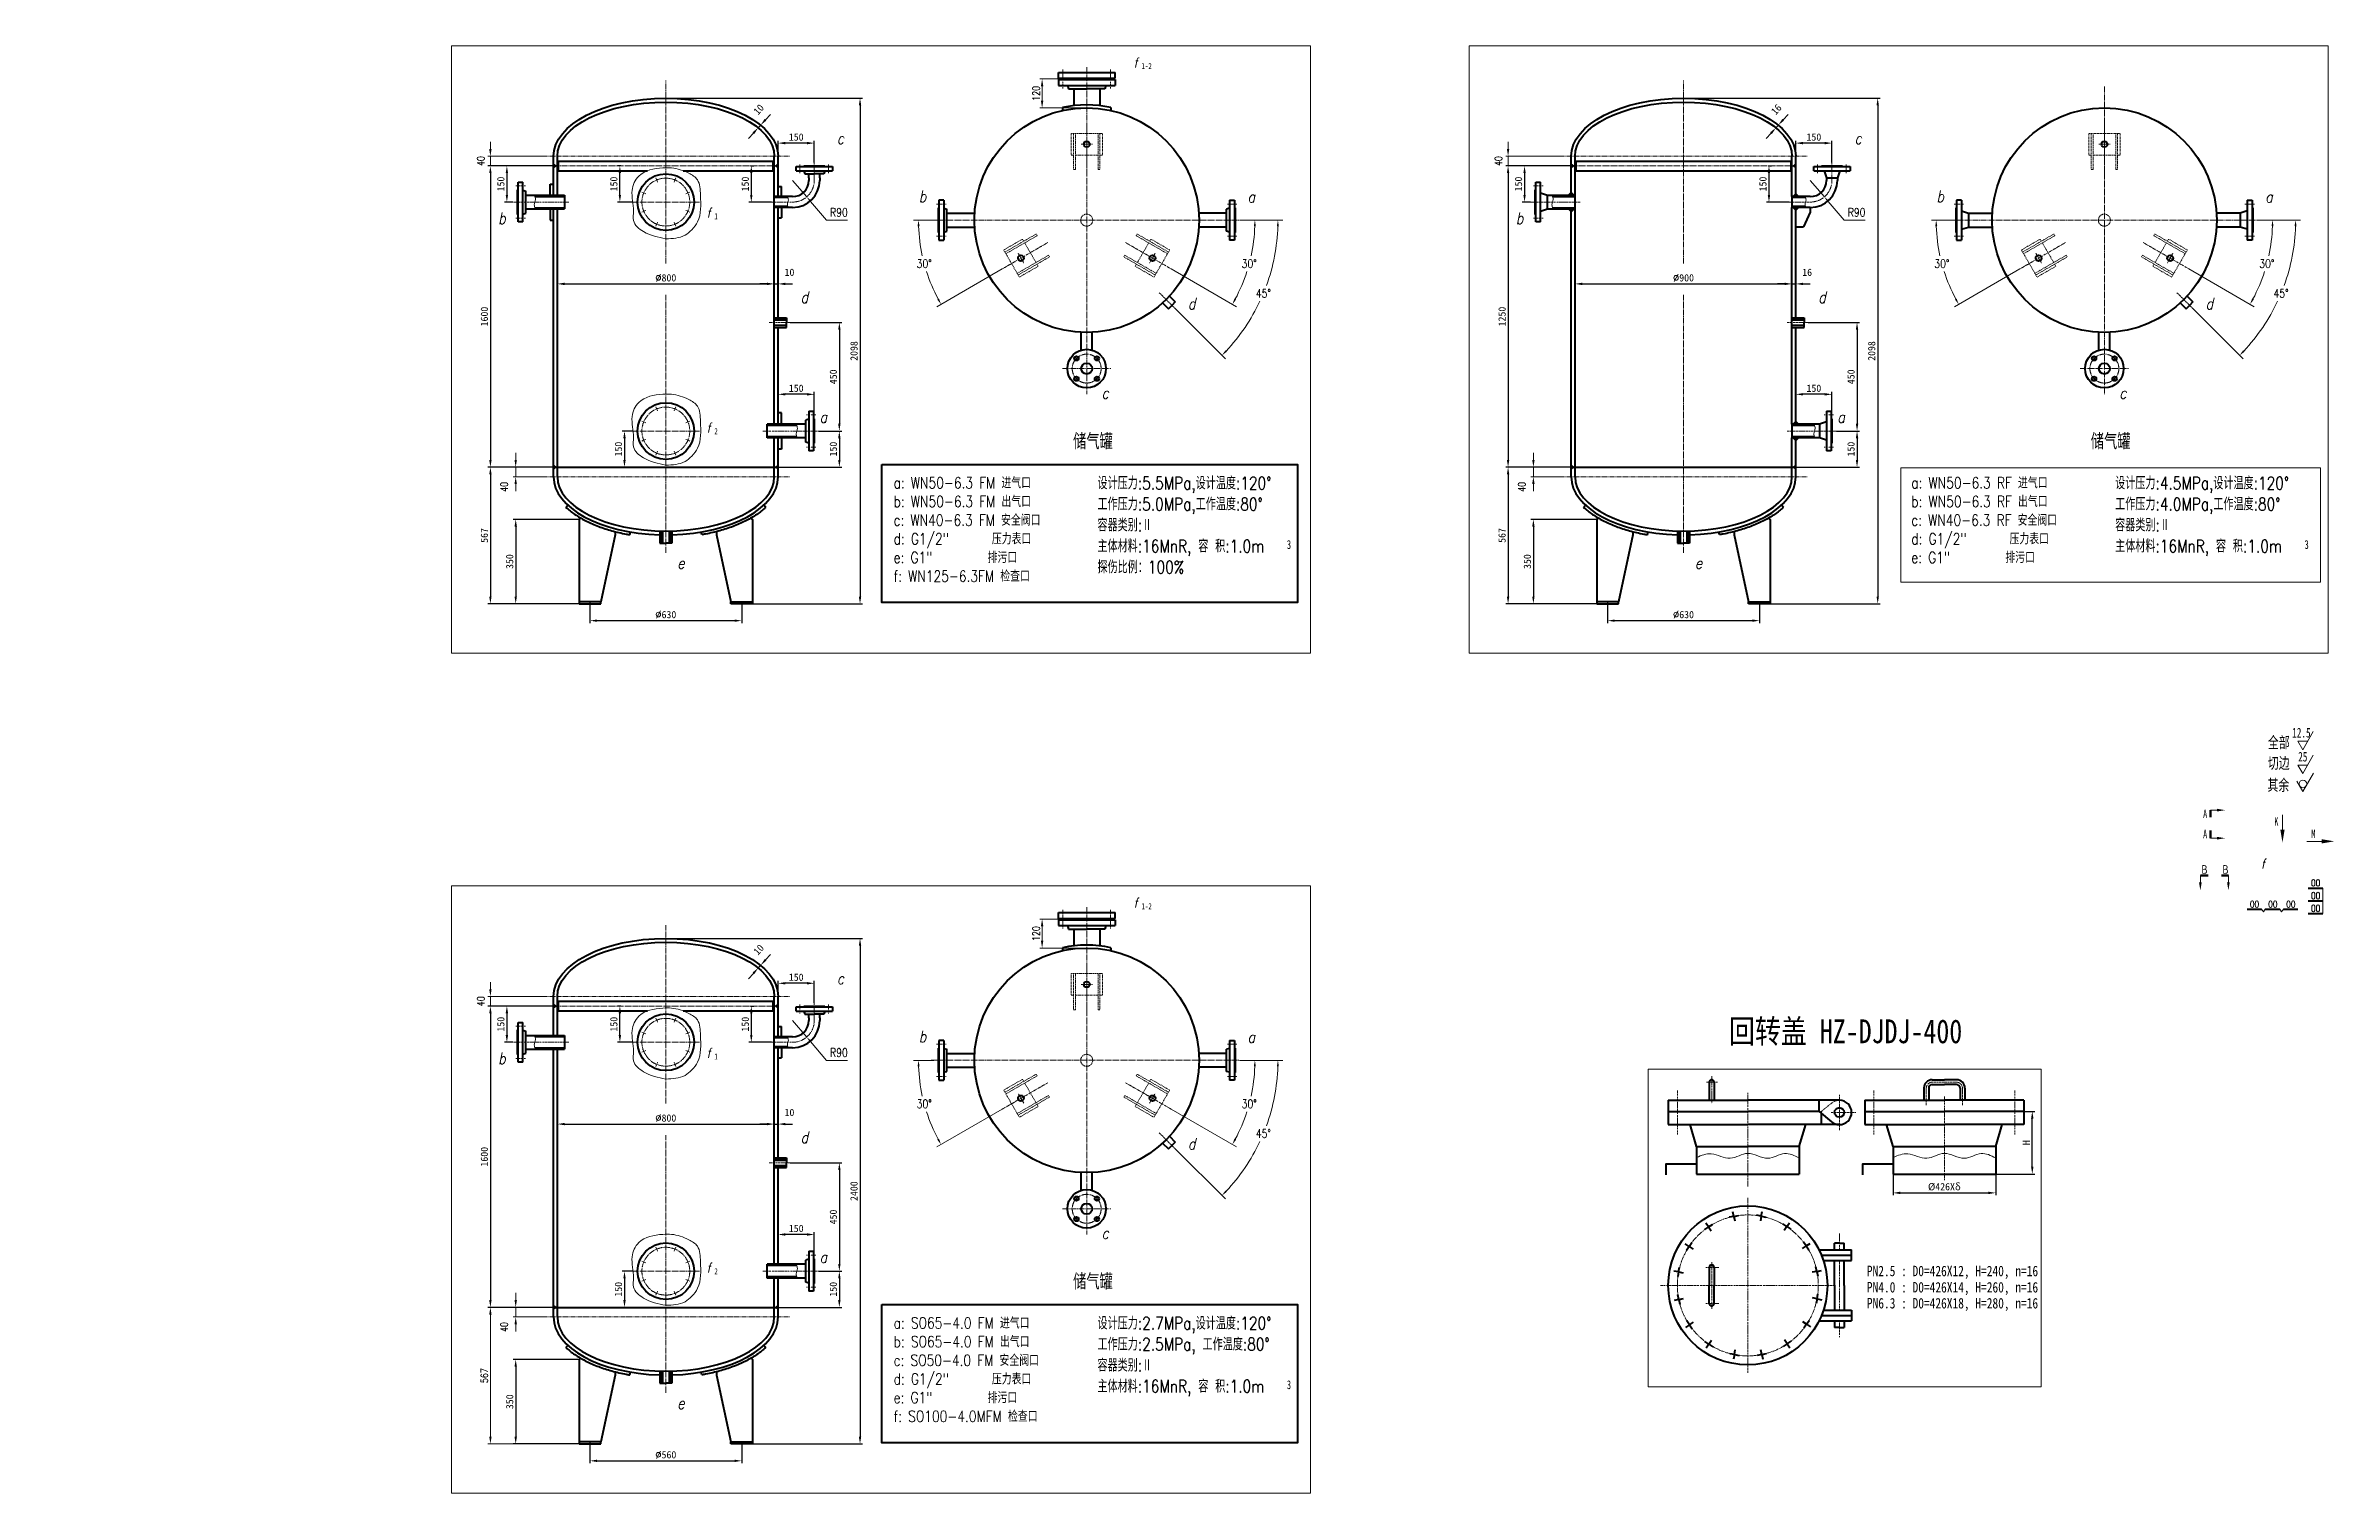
# Model space of a CAD drawing. Extents: x 588 to 20766, y -3362 to 2644.
# Drawn here: x 3573 to 13069, y -3362 to 2644 of the extents above; entities that cross this region are included whole.
import ezdxf
from ezdxf.enums import TextEntityAlignment as Align

# ---------------------------------------------------------------- set-up
doc = ezdxf.new("R2010")
doc.units = 0
doc.header["$LTSCALE"] = 10
doc.header["$PDMODE"] = 1
for name, pattern in [('JXX-L', [2.95, 1.9, -0.25, 0.15, -0.25, 0.15, -0.25]), ('XX-S', [0.5, 0.3, -0.2]), ('ZXX-L', [3.28, 2.5, -0.3, 0.18, -0.3]), ('ZXX-S', [1.27, 0.75, -0.2, 0.12, -0.2])]:
    doc.linetypes.add(name, pattern=pattern)
doc.layers.get('Defpoints').update_dxf_attribs({"linetype": 'CONTINUOUS'})
for name, color, linetype, lineweight in [('A 粗实线', 1, 'CONTINUOUS', 40), ('B 细实线', 7, 'CONTINUOUS', 18), ('C 文 字', 2, 'CONTINUOUS', 20), ('D 短中心线', 3, 'ZXX-S', 18), ('E 长中心线', 3, 'ZXX-L', 18), ('F 短虚线', 6, 'XX-S', 20), ('I 长双点线', 3, 'JXX-L', 18), ('J 标注尺寸', 2, 'CONTINUOUS', 18)]:
    doc.layers.add(name, color=color, linetype=linetype, lineweight=lineweight)
doc.styles.add('HZTXT', font='SIMFANG.TTF', dxfattribs={"width": 0.75})
doc.styles.add('ITALICT', font='ITALICT.shx', dxfattribs={"width": 0.7})
doc.styles.add('PC_TEXTSTYLE', font='romans.shx', dxfattribs={"width": 0.8, "bigfont": 'hzfs.shx'})
doc.styles.add('ROMANC', font='romanc', dxfattribs={"width": 0.7, "height": 6})
doc.styles.get("Standard").update_dxf_attribs({"font": 'SIMFANG.TTF'})
doc.styles.add('TH_GBDIM', font='romans.shx', dxfattribs={"width": 0.8, "bigfont": 'gbcbig.shx'})
doc.styles.add('标题中文', font='SIMFANG.TTF', dxfattribs={"width": 0.7})
doc.dimstyles.new('TH_GBDIM', dxfattribs={"dimscale": 10, "dimtxt": 3.5, "dimasz": 2.5, "dimexe": 2, "dimexo": 0, "dimgap": 1.5, "dimtad": 1, "dimdec": 1, "dimzin": 0, "dimdsep": 46, "dimtxsty": 'TH_GBDIM', "dimcen": 2.5, "dimclrd": 130, "dimclre": 130, "dimclrt": 3, "dimadec": 0, "dimazin": 0, "dimtfac": 0.714286, "dimtdec": 1, "dimtmove": 0, "dimatfit": 3, "dimfxl": 0, "dimtolj": 1, "dimtzin": 0, "dimlwd": -1, "dimlwe": -1, "dimarcsym": 0})
doc.dimstyles.new('通用标注4.0', dxfattribs={"dimscale": 10, "dimtxt": 3, "dimasz": 3, "dimexe": 1, "dimexo": 0, "dimgap": 1, "dimtad": 1, "dimdec": 0, "dimzin": 0, "dimdsep": 46, "dimtxsty": 'Standard', "dimcen": 0, "dimadec": 0, "dimazin": 0, "dimtfac": 0.375, "dimtdec": 0, "dimtmove": 2, "dimatfit": 3, "dimfxl": 0, "dimtzin": 0, "dimarcsym": 0})

msp = doc.modelspace()

# ---------------------------------------------------------------- texts
at = {"layer": 'C 文 字', "style": 'ITALICT', "width": 0.8}
for s, height, p in [('f', 40, (8087.82, 2554.81)), ('c', 48, (6855.99, 2236.15)), ('c', 48, (11078.67, 2236.15)), ('b', 48, (7195.62, 1995.72)), (' a', 48, (8533.12, 1993.52)), ('b', 48, (11418.3, 1995.72)), (' a', 48, (12755.8, 1993.52)), ('b', 48, (5450.37, 1904.61)), ('f', 40, (6315.87, 1931.44)), ('b', 48, (9673.05, 1904.61)), ('d', 48, (6705.37, 1576.84)), ('d', 48, (10928.05, 1576.84)), ('d', 48, (8312.3, 1550.36)), ('d', 48, (12534.98, 1550.36)), ('c', 48, (7954.42, 1179.41)), ('c', 48, (12177.1, 1179.41)), ('f', 40, (6315.87, 1039.77)), (' a', 48, (6758.08, 1080.12)), (' a', 48, (10980.76, 1080.12)), ('e', 48, (6193.77, 473.78)), ('e', 48, (10416.45, 473.78)), ('f', 40, (12765.9, -769.81)), ('f', 40, (8087.82, -931.58)), ('c', 48, (6855.99, -1250.24)), ('f', 40, (6315.87, -1554.94)), ('b', 48, (7195.62, -1490.67)), (' a', 48, (8533.12, -1492.86)), ('b', 48, (5450.37, -1581.78)), ('d', 48, (6705.37, -1909.54)), ('d', 48, (8312.3, -1936.03)), ('c', 48, (7954.42, -2306.98)), ('f', 40, (6315.87, -2446.61)), (' a', 48, (6758.08, -2406.26)), ('e', 48, (6193.77, -3012.6))]:
    msp.add_text(s, height=height, dxfattribs=at).set_placement(p)
at = {"layer": 'C 文 字', "style": 'HZTXT', "width": 0.7}
for s, p in [('12.5', (12970.49, -238.15)), ('25', (12957.28, -337.63))]:
    msp.add_text(s, height=40, dxfattribs=at).set_placement(p, align=Align.BOTTOM_RIGHT)
for s, p in [('全部', (12793.43, -246.33)), ('切边', (12793.28, -332.11)), ('其余', (12791.91, -423.23))]:
    msp.add_text(s, height=47.3, dxfattribs=at).set_placement(p, align=Align.MIDDLE_LEFT)
at = {"layer": 'C 文 字', "width": 0.8}
for s, height, style, p in [('00', 28.227, 'ROMANC', (12991.57, -829.5)), ('00', 28.227, 'ROMANC', (12738.11, -917.78)), ('00', 28.227, 'ROMANC', (12813.49, -917.78)), ('00', 28.227, 'ROMANC', (12888.86, -917.78)), ('00', 28.227, 'ROMANC', (12991.57, -882.17)), ('00', 28.227, 'ROMANC', (12991.57, -934.84)), ('回转盖 HZ-DJDJ-400', 98.7079, 'HZTXT', (11041.24, -1443.4)), ('PN2.5 : D0=426X12, H=240, n=16', 43.5302, 'HZTXT', (11484.71, -2445.32)), ('PN4.0 : D0=426X14, H=260, n=16', 43.5302, 'HZTXT', (11484.71, -2512.91)), ('PN6.3 : D0=426X18, H=280, n=16', 43.5302, 'HZTXT', (11484.71, -2579.1))]:
    msp.add_text(s, height=height, dxfattribs=dict(at, style=style)).set_placement(p, align=Align.MIDDLE)
at = {"layer": 'C 文 字', "attachment_point": 1, "style": 'PC_TEXTSTYLE'}
for s, insert, char_height, width in [('a: WN50-6.3 FM 进气口\\Pb: WN50-6.3 FM 出气口\\Pc: WN40-6.3 FM 安全阀口\\Pd: G1/2"       压力表口\\Pe: G1"         排污口\\Pf: WN125-6.3FM 检查口', (7090.93, 854.03), 46.464, 14127.8), ('设计压力:5.5MPa,设计温度:120%%d\\P工作压力:5.0MPa,工作温度:80%%d\\P容器类别:Ⅱ\\P主体材料:16MnR, 容 积:1.0m\\P探伤比例：100%', (7936.95, 855.94), 52.272, 8966.7), ('a: WN50-6.3 RF 进气口\\Pb: WN50-6.3 RF 出气口\\Pc: WN40-6.3 RF 安全阀口\\Pd: G1/2"       压力表口\\Pe: G1"         排污口', (11313.61, 854.03), 46.464, 14127.8438), ('设计压力:4.5MPa,设计温度:120%%d\\P工作压力:4.0MPa,工作温度:80%%d\\P容器类别:Ⅱ\\P主体材料:16MnR, 容 积:1.0m\\P ', (12159.63, 855.94), 52.272, 8966.705), ('a: SO65-4.0 FM 进气口\\Pb: SO65-4.0 FM 出气口\\Pc: SO50-4.0 FM 安全阀口\\Pd: G1/2"       压力表口\\Pe: G1"         排污口\\Pf: SO100-4.0MFM 检查口', (7090.93, -2632.35), 46.464, 14127.8), ('设计压力:2.7MPa,设计温度:120%%d\\P工作压力:2.5MPa, 工作温度:80%%d\\P容器类别:Ⅱ\\P主体材料:16MnR, 容 积:1.0m\\P ', (7936.95, -2630.44), 52.272, 8966.7)]:
    msp.add_mtext(s, dxfattribs=dict(at, insert=insert, char_height=char_height, width=width))
at = {"layer": 'J 标注尺寸', "style": '标题中文', "width": 0.7}
for s, height, p in [('1-2', 25.2, (8119.17, 2547.57)), ('1', 25.2, (6347.22, 1924.21)), ('2', 25.2, (6347.22, 1032.54)), ('储气罐 ', 57.577, (7835.71, 975.79)), ('储气罐 ', 57.577, (12058.39, 975.79)), ('3', 36.59, (8722.9, 556.37)), ('3', 36.59, (12945.58, 556.37)), ('A', 35, (12524.64, -560.23)), ('K', 35, (12820.04, -591.78)), ('A', 35, (12524.64, -644.15)), ('M', 35, (12973.55, -643.28)), ('Ｂ', 35, (12512.68, -791.74)), ('Ｂ', 35, (12599.86, -791.74)), ('1-2', 25.2, (8119.17, -938.81)), ('1', 25.2, (6347.22, -1562.18)), ('2', 25.2, (6347.22, -2453.84)), ('储气罐 ', 57.577, (7835.71, -2510.6)), ('3', 36.59, (8722.9, -2930.01))]:
    msp.add_text(s, height=height, dxfattribs=at).set_placement(p)

# ---------------------------------------------------------------- blocks, each defined once
blk = doc.blocks.new('*D63')
at = {"layer": 'Defpoints', "color": 0}
for p in [(10008.6, 679), (9745.7, 329), (10008.6, 329)]:
    blk.add_point(p, dxfattribs=at)
at = {"layer": 'J 标注尺寸', "color": 0, "lineweight": -2}
for p, q in [((10008.6, 679), (9735.7, 679)), ((9745.7, 649), (9745.7, 359)), ((10008.6, 329), (9735.7, 329))]:
    blk.add_line(p, q, dxfattribs=at)
at = {"layer": 'J 标注尺寸', "color": 0}
for points in [[(9740.7, 649), (9750.7, 649), (9745.7, 679)], [(9740.7, 359), (9750.7, 359), (9745.7, 329)]]:
    blk.add_solid(points, dxfattribs=at)
at = {"layer": 'J 标注尺寸', "color": 0, "insert": (9720.7, 504), "char_height": 30, "attachment_point": 5, "rotation": 90}
blk.add_mtext('350', dxfattribs=at)
blk = doc.blocks.new('*D64')
at = {"layer": 'C 文 字', "color": 0, "lineweight": -2}
for p, q in [((9814.3, 2145.7), (9630.7, 2145.7)), ((9640.7, 2115.7), (9640.7, 925.7)), ((9918.6, 895.7), (9630.7, 895.7))]:
    blk.add_line(p, q, dxfattribs=at)
at = {"layer": 'C 文 字', "color": 0}
for points in [[(9635.7, 2115.7), (9645.7, 2115.7), (9640.7, 2145.7)], [(9635.7, 925.7), (9645.7, 925.7), (9640.7, 895.7)]]:
    blk.add_solid(points, dxfattribs=at)
at = {"layer": 'Defpoints', "color": 0}
for p in [(9814.3, 2145.7), (9640.7, 895.7), (9918.6, 895.7)]:
    blk.add_point(p, dxfattribs=at)
at = {"layer": 'C 文 字', "color": 0, "insert": (9615.7, 1520.7), "char_height": 30, "attachment_point": 5, "rotation": 90}
blk.add_mtext('1250', dxfattribs=at)
blk = doc.blocks.new('*D65')
at = {"layer": 'C 文 字', "color": 0, "lineweight": -2}
for p, q in [((9922.6, 2145.7), (9699, 2145.7)), ((9709, 2115.7), (9709, 2025.7)), ((9733.6, 1995.7), (9699, 1995.7))]:
    blk.add_line(p, q, dxfattribs=at)
at = {"layer": 'C 文 字', "color": 0}
for points in [[(9704, 2115.7), (9714, 2115.7), (9709, 2145.7)], [(9704, 2025.7), (9714, 2025.7), (9709, 1995.7)]]:
    blk.add_solid(points, dxfattribs=at)
at = {"layer": 'Defpoints', "color": 0}
for p in [(9922.6, 2145.7), (9709, 1995.7), (9733.6, 1995.7)]:
    blk.add_point(p, dxfattribs=at)
at = {"layer": 'C 文 字', "color": 0, "insert": (9684, 2070.7), "char_height": 30, "attachment_point": 5, "rotation": 90}
blk.add_mtext('150', dxfattribs=at)
blk = doc.blocks.new('*D66')
at = {"layer": 'C 文 字', "color": 0, "lineweight": -2}
for p, q in [((10721.8, 2145.7), (10733.2, 2145.7)), ((10723.2, 2115.7), (10723.2, 2025.7)), ((10806.8, 1995.7), (10713.2, 1995.7))]:
    blk.add_line(p, q, dxfattribs=at)
at = {"layer": 'C 文 字', "color": 0}
for points in [[(10718.2, 2115.7), (10728.2, 2115.7), (10723.2, 2145.7)], [(10718.2, 2025.7), (10728.2, 2025.7), (10723.2, 1995.7)]]:
    blk.add_solid(points, dxfattribs=at)
at = {"layer": 'Defpoints', "color": 0}
for p in [(10721.8, 2145.7), (10723.2, 1995.7), (10806.8, 1995.7)]:
    blk.add_point(p, dxfattribs=at)
at = {"layer": 'C 文 字', "color": 0, "insert": (10698.2, 2070.7), "char_height": 30, "attachment_point": 5, "rotation": 90}
blk.add_mtext('150', dxfattribs=at)
blk = doc.blocks.new('*D67')
at = {"layer": 'C 文 字', "color": 0, "lineweight": -2}
for p, q in [((11003.6, 1045.7), (11098.6, 1045.7)), ((11088.6, 1015.7), (11088.6, 925.7)), ((10818.6, 895.7), (11098.6, 895.7))]:
    blk.add_line(p, q, dxfattribs=at)
at = {"layer": 'C 文 字', "color": 0}
for points in [[(11083.6, 1015.7), (11093.6, 1015.7), (11088.6, 1045.7)], [(11083.6, 925.7), (11093.6, 925.7), (11088.6, 895.7)]]:
    blk.add_solid(points, dxfattribs=at)
at = {"layer": 'Defpoints', "color": 0}
for p in [(11003.6, 1045.7), (10818.6, 895.7), (11088.6, 895.7)]:
    blk.add_point(p, dxfattribs=at)
at = {"layer": 'C 文 字', "color": 0, "insert": (11063.6, 970.7), "char_height": 30, "attachment_point": 5, "rotation": 90}
blk.add_mtext('150', dxfattribs=at)
blk = doc.blocks.new('*D68')
at = {"layer": 'C 文 字', "color": 0, "lineweight": -2}
for p, q in [((10885.2, 1495.7), (11098.6, 1495.7)), ((11088.6, 1465.7), (11088.6, 1075.7)), ((11042.2, 1045.7), (11098.6, 1045.7))]:
    blk.add_line(p, q, dxfattribs=at)
at = {"layer": 'C 文 字', "color": 0}
for points in [[(11083.6, 1465.7), (11093.6, 1465.7), (11088.6, 1495.7)], [(11083.6, 1075.7), (11093.6, 1075.7), (11088.6, 1045.7)]]:
    blk.add_solid(points, dxfattribs=at)
at = {"layer": 'Defpoints', "color": 0}
for p in [(10885.2, 1495.7), (11042.2, 1045.7), (11088.6, 1045.7)]:
    blk.add_point(p, dxfattribs=at)
at = {"layer": 'C 文 字', "color": 0, "insert": (11063.6, 1270.7), "char_height": 30, "attachment_point": 5, "rotation": 90}
blk.add_mtext('450', dxfattribs=at)
blk = doc.blocks.new('*D69')
at = {"layer": 'C 文 字', "color": 0, "lineweight": -2}
for p, q in [((10834.6, 1203), (10834.6, 1188)), ((10954.6, 1198), (10864.6, 1198)), ((10984.6, 1096.7), (10984.6, 1208))]:
    blk.add_line(p, q, dxfattribs=at)
at = {"layer": 'C 文 字', "color": 0}
for points in [[(10864.6, 1203), (10864.6, 1193), (10834.6, 1198)], [(10954.6, 1203), (10954.6, 1193), (10984.6, 1198)]]:
    blk.add_solid(points, dxfattribs=at)
at = {"layer": 'Defpoints', "color": 0}
for p in [(10834.6, 1203), (10834.6, 1198), (10984.6, 1096.7)]:
    blk.add_point(p, dxfattribs=at)
at = {"layer": 'C 文 字', "color": 0, "insert": (10909.6, 1223), "char_height": 30, "attachment_point": 5}
blk.add_mtext('150', dxfattribs=at)
blk = doc.blocks.new('*D70')
at = {"layer": 'C 文 字', "color": 0, "lineweight": -2}
for p, q in [((10834.6, 2159.9), (10834.6, 2250.4)), ((10954.6, 2240.4), (10864.6, 2240.4)), ((10984.6, 2159.9), (10984.6, 2250.4))]:
    blk.add_line(p, q, dxfattribs=at)
at = {"layer": 'C 文 字', "color": 0}
for points in [[(10864.6, 2245.4), (10864.6, 2235.4), (10834.6, 2240.4)], [(10954.6, 2245.4), (10954.6, 2235.4), (10984.6, 2240.4)]]:
    blk.add_solid(points, dxfattribs=at)
at = {"layer": 'Defpoints', "color": 0}
for p in [(10834.6, 2240.4), (10834.6, 2159.9), (10984.6, 2159.9)]:
    blk.add_point(p, dxfattribs=at)
at = {"layer": 'C 文 字', "color": 0, "insert": (10909.6, 2265.4), "char_height": 30, "attachment_point": 5}
blk.add_mtext('150', dxfattribs=at)
blk = doc.blocks.new('*D71')
at = {"layer": 'C 文 字', "color": 0, "lineweight": -2}
for p, q in [((10731.9, 2281.7), (10711.8, 2259.4)), ((10762.8, 2294.2), (10744.6, 2310.7)), ((10752, 2304), (10762.2, 2315.2)), ((10773, 2305.5), (10754.7, 2321.9)), ((10782.3, 2337.5), (10802.4, 2359.8))]:
    blk.add_line(p, q, dxfattribs=at)
at = {"layer": 'C 文 字', "color": 0}
for points in [[(10728.2, 2285.1), (10735.6, 2278.4), (10752, 2304)], [(10778.6, 2340.9), (10786, 2334.2), (10762.2, 2315.2)]]:
    blk.add_solid(points, dxfattribs=at)
at = {"layer": 'Defpoints', "color": 0}
for p in [(10762.2, 2315.2), (10762.8, 2294.2), (10773, 2305.5)]:
    blk.add_point(p, dxfattribs=at)
at = {"layer": 'C 文 字', "color": 0, "insert": (10753.8, 2379.9), "char_height": 30, "attachment_point": 5, "rotation": 47.92314}
blk.add_mtext('16', dxfattribs=at)
blk = doc.blocks.new('*D72')
at = {"layer": 'C 文 字', "color": 0, "lineweight": -2}
for p, q in [((10053.6, 337), (10053.6, 248.8)), ((10683.6, 337), (10683.6, 248.8)), ((10083.6, 258.8), (10653.6, 258.8))]:
    blk.add_line(p, q, dxfattribs=at)
at = {"layer": 'C 文 字', "color": 0}
for points in [[(10083.6, 263.8), (10083.6, 253.8), (10053.6, 258.8)], [(10653.6, 263.8), (10653.6, 253.8), (10683.6, 258.8)]]:
    blk.add_solid(points, dxfattribs=at)
at = {"layer": 'Defpoints', "color": 0}
for p in [(10053.6, 337), (10683.6, 337), (10683.6, 258.8)]:
    blk.add_point(p, dxfattribs=at)
at = {"layer": 'C 文 字', "color": 0, "insert": (10368.6, 283.8), "char_height": 30, "attachment_point": 5}
blk.add_mtext('{\\Ftxt.shx;%%c}630', dxfattribs=at)
blk = doc.blocks.new('*D73')
at = {"layer": 'C 文 字', "color": 0, "lineweight": -2}
for p, q in [((9773.6, 895.7), (9630.7, 895.7)), ((9640.7, 865.7), (9640.7, 359)), ((9906.6, 329), (9630.7, 329))]:
    blk.add_line(p, q, dxfattribs=at)
at = {"layer": 'C 文 字', "color": 0}
for points in [[(9635.7, 865.7), (9645.7, 865.7), (9640.7, 895.7)], [(9635.7, 359), (9645.7, 359), (9640.7, 329)]]:
    blk.add_solid(points, dxfattribs=at)
at = {"layer": 'Defpoints', "color": 0}
for p in [(9773.6, 895.7), (9640.7, 329), (9906.6, 329)]:
    blk.add_point(p, dxfattribs=at)
at = {"layer": 'C 文 字', "color": 0, "insert": (9615.7, 612.3), "char_height": 30, "attachment_point": 5, "rotation": 90}
blk.add_mtext('567', dxfattribs=at)
blk = doc.blocks.new('*D74')
at = {"layer": 'C 文 字', "color": 0, "lineweight": -2}
for p, q in [((10368.6, 2426.7), (11184.4, 2426.7)), ((11174.4, 2396.7), (11174.4, 359)), ((10728.6, 329), (11184.4, 329))]:
    blk.add_line(p, q, dxfattribs=at)
at = {"layer": 'C 文 字', "color": 0}
for points in [[(11169.4, 2396.7), (11179.4, 2396.7), (11174.4, 2426.7)], [(11169.4, 359), (11179.4, 359), (11174.4, 329)]]:
    blk.add_solid(points, dxfattribs=at)
at = {"layer": 'Defpoints', "color": 0}
for p in [(10368.6, 2426.7), (10728.6, 329), (11174.4, 329)]:
    blk.add_point(p, dxfattribs=at)
at = {"layer": 'C 文 字', "color": 0, "insert": (11149.4, 1377.8), "char_height": 30, "attachment_point": 5, "rotation": 90}
blk.add_mtext('2098', dxfattribs=at)
blk = doc.blocks.new('*D75')
at = {"layer": 'C 文 字', "color": 0, "lineweight": -2}
for p, q in [((9918.6, 1680.5), (9918.6, 1646.2)), ((9948.6, 1656.2), (10788.6, 1656.2)), ((10818.6, 1680.5), (10818.6, 1646.2))]:
    blk.add_line(p, q, dxfattribs=at)
at = {"layer": 'C 文 字', "color": 0}
for points in [[(9948.6, 1661.2), (9948.6, 1651.2), (9918.6, 1656.2)], [(10788.6, 1661.2), (10788.6, 1651.2), (10818.6, 1656.2)]]:
    blk.add_solid(points, dxfattribs=at)
at = {"layer": 'Defpoints', "color": 0}
for p in [(9918.6, 1680.5), (10818.6, 1680.5), (10818.6, 1656.2)]:
    blk.add_point(p, dxfattribs=at)
at = {"layer": 'C 文 字', "color": 0, "insert": (10368.6, 1681.2), "char_height": 30, "attachment_point": 5}
blk.add_mtext('{\\Ftxt.shx;%%c}900', dxfattribs=at)
blk = doc.blocks.new('*D76')
at = {"layer": 'C 文 字', "color": 0, "lineweight": -2}
for p, q in [((10788.6, 1656.2), (10758.6, 1656.2)), ((10818.6, 1644.2), (10818.6, 1666.2)), ((10818.6, 1656.2), (10834.6, 1656.2)), ((10834.6, 1644.2), (10834.6, 1666.2)), ((10864.6, 1656.2), (10894.6, 1656.2))]:
    blk.add_line(p, q, dxfattribs=at)
at = {"layer": 'C 文 字', "color": 0}
for points in [[(10788.6, 1661.2), (10788.6, 1651.2), (10818.6, 1656.2)], [(10864.6, 1661.2), (10864.6, 1651.2), (10834.6, 1656.2)]]:
    blk.add_solid(points, dxfattribs=at)
at = {"layer": 'Defpoints', "color": 0}
for p in [(10818.6, 1644.2), (10834.6, 1656.2), (10834.6, 1644.2)]:
    blk.add_point(p, dxfattribs=at)
at = {"layer": 'C 文 字', "color": 0, "insert": (10881.6, 1704.2), "char_height": 30, "attachment_point": 5}
blk.add_mtext('16', dxfattribs=at)
blk = doc.blocks.new('*D77')
at = {"layer": 'B 细实线', "color": 130}
for p, q in [((12748.6, 1920.7), (12832.9, 1920.7)), ((12465.6, 1718.2), (12736.7, 1561.7))]:
    blk.add_line(p, q, dxfattribs=at)
for start, end in [(347.74526, 357.9478), (332.0522, 342.219)]:
    blk.add_arc((12114.9, 1920.7), 698, start, end, dxfattribs=at)
for points in [[(12808.3, 1895.8), (12816.6, 1895.6), (12812.9, 1920.7)], [(12735.2, 1591.6), (12727.9, 1595.6), (12719.4, 1571.7)]]:
    blk.add_solid(points, dxfattribs=at)
at = {"layer": 'Defpoints', "color": 0}
for p in [(11469.5, 1920.7), (12748.6, 1920.7), (12276, 1827.7), (12465.6, 1718.2), (12770.8, 1682)]:
    blk.add_point(p, dxfattribs=at)
at = {"layer": 'B 细实线', "color": 3, "insert": (12789.1, 1740), "char_height": 35, "attachment_point": 5, "style": 'TH_GBDIM'}
blk.add_mtext('\\A1;30%%d{}{}', dxfattribs=at)
blk = doc.blocks.new('*D78')
at = {"layer": 'B 细实线', "color": 130}
for p, q in [((11481.2, 1920.7), (11396.9, 1920.7)), ((11764.2, 1718.2), (11493.1, 1561.7))]:
    blk.add_line(p, q, dxfattribs=at)
for start, end in [(182.0522, 192.25474), (197.781, 207.9478)]:
    blk.add_arc((12114.9, 1920.7), 698, start, end, dxfattribs=at)
for points in [[(11413.2, 1895.6), (11421.5, 1895.8), (11416.9, 1920.7)], [(11501.9, 1595.6), (11494.6, 1591.6), (11510.4, 1571.7)]]:
    blk.add_solid(points, dxfattribs=at)
at = {"layer": 'Defpoints', "color": 0}
for p in [(11481.2, 1920.7), (12760.3, 1920.7), (11953.8, 1827.7), (11427.5, 1799.5), (11764.2, 1718.2)]:
    blk.add_point(p, dxfattribs=at)
at = {"layer": 'B 细实线', "color": 3, "insert": (11440.7, 1740), "char_height": 35, "attachment_point": 5, "style": 'TH_GBDIM'}
blk.add_mtext('\\A1;30%%d{}{}', dxfattribs=at)
blk = doc.blocks.new('*D79')
at = {"layer": 'B 细实线', "color": 130}
for p, q in [((12748.6, 1920.7), (12928.5, 1920.7)), ((12481.9, 1553.7), (12690.2, 1345.4))]:
    blk.add_line(p, q, dxfattribs=at)
for start, end in [(340.0178, 358.19488), (316.80512, 334.93548)]:
    blk.add_arc((12114.9, 1920.7), 793.6, start, end, dxfattribs=at)
for points in [[(12903.9, 1895.8), (12912.2, 1895.6), (12908.5, 1920.7)], [(12696.4, 1374.6), (12690.4, 1380.4), (12676, 1359.6)]]:
    blk.add_solid(points, dxfattribs=at)
at = {"layer": 'Defpoints', "color": 0}
for p in [(11469.5, 1920.7), (12748.6, 1920.7), (12415.9, 1619.7), (12481.9, 1553.7), (12802.1, 1523.9)]:
    blk.add_point(p, dxfattribs=at)
at = {"layer": 'B 细实线', "color": 3, "insert": (12848, 1617), "char_height": 35, "attachment_point": 5, "style": 'TH_GBDIM'}
blk.add_mtext('\\A1;45%%d{}{}', dxfattribs=at)
blk = doc.blocks.new('*D80')
at = {"layer": 'B 细实线', "color": 130}
for p, q in [((10894.6, 2085.7), (10953.1, 2017.3)), ((10969.4, 1998.3), (11035.9, 1920.6)), ((11035.9, 1920.6), (11122.9, 1920.6))]:
    blk.add_line(p, q, dxfattribs=at)
blk.add_solid([(10972.6, 2001), (10966.2, 1995.6), (10953.1, 2017.3)], dxfattribs=at)
at = {"layer": 'Defpoints', "color": 0}
for p in [(10894.6, 2085.7), (10953.1, 2017.3)]:
    blk.add_point(p, dxfattribs=at)
at = {"layer": 'B 细实线', "color": 3, "insert": (11086.9, 1953.1), "char_height": 35, "attachment_point": 5, "style": 'TH_GBDIM'}
blk.add_mtext('\\A1;R90{}{}', dxfattribs=at)
blk = doc.blocks.new('*D81')
at = {"layer": 'C 文 字', "color": 0}
for p, q in [((9858.6, 2185.7), (9630.7, 2185.7)), ((9640.7, 2215.7), (9640.7, 2245.7)), ((9640.7, 2145.7), (9640.7, 2185.7)), ((9858.6, 2145.7), (9630.7, 2145.7)), ((9640.7, 2115.7), (9640.7, 2085.7))]:
    blk.add_line(p, q, dxfattribs=at)
for points in [[(9635.7, 2215.7), (9645.7, 2215.7), (9640.7, 2185.7)], [(9635.7, 2115.7), (9645.7, 2115.7), (9640.7, 2145.7)]]:
    blk.add_solid(points, dxfattribs=at)
at = {"layer": 'Defpoints', "color": 0}
for p in [(9640.7, 2185.7), (9858.6, 2185.7), (9858.6, 2145.7)]:
    blk.add_point(p, dxfattribs=at)
at = {"layer": 'C 文 字', "color": 0, "insert": (9600.7, 2165.7), "char_height": 30, "attachment_point": 5, "rotation": 90, "style": 'TH_GBDIM'}
blk.add_mtext('40', dxfattribs=at)
blk = doc.blocks.new('*D82')
at = {"layer": 'C 文 字', "color": 0}
for p, q in [((9745.7, 925.7), (9745.7, 955.7)), ((9796.9, 895.7), (9735.7, 895.7)), ((9858.6, 855.7), (9735.7, 855.7)), ((9745.7, 855.7), (9745.7, 895.7)), ((9745.7, 825.7), (9745.7, 795.7))]:
    blk.add_line(p, q, dxfattribs=at)
for points in [[(9740.7, 925.7), (9750.7, 925.7), (9745.7, 895.7)], [(9740.7, 825.7), (9750.7, 825.7), (9745.7, 855.7)]]:
    blk.add_solid(points, dxfattribs=at)
at = {"layer": 'Defpoints', "color": 0}
for p in [(9745.7, 895.7), (9796.9, 895.7), (9858.6, 855.7)]:
    blk.add_point(p, dxfattribs=at)
at = {"layer": 'C 文 字', "color": 0, "insert": (9697.7, 813.9), "char_height": 30, "attachment_point": 5, "rotation": 90, "style": 'TH_GBDIM'}
blk.add_mtext('40', dxfattribs=at)
blk = doc.blocks.new('*D113')
at = {"layer": 'Defpoints', "color": 0}
for p in [(11781, -1777.4), (11815.8, -1777.4), (11664, -2037.4)]:
    blk.add_point(p, dxfattribs=at)
at = {"layer": 'J 标注尺寸', "color": 0, "lineweight": -2}
for p, q in [((11781, -1777.4), (11825.8, -1777.4)), ((11815.8, -2007.4), (11815.8, -1807.4)), ((11664, -2037.4), (11825.8, -2037.4))]:
    blk.add_line(p, q, dxfattribs=at)
at = {"layer": 'J 标注尺寸', "color": 0}
for points in [[(11810.8, -1807.4), (11820.8, -1807.4), (11815.8, -1777.4)], [(11810.8, -2007.4), (11820.8, -2007.4), (11815.8, -2037.4)]]:
    blk.add_solid(points, dxfattribs=at)
at = {"layer": 'J 标注尺寸', "color": 0, "insert": (11790.8, -1907.4), "char_height": 30, "attachment_point": 5, "rotation": 90}
blk.add_mtext('H', dxfattribs=at)
blk = doc.blocks.new('*D114')
at = {"layer": 'Defpoints', "color": 0}
for p in [(11238, -2037.4), (11664, -2037.4), (11664, -2115.7)]:
    blk.add_point(p, dxfattribs=at)
at = {"layer": 'J 标注尺寸', "color": 0, "lineweight": -2}
for p, q in [((11238, -2037.4), (11238, -2125.7)), ((11664, -2037.4), (11664, -2125.7)), ((11268, -2115.7), (11634, -2115.7))]:
    blk.add_line(p, q, dxfattribs=at)
at = {"layer": 'J 标注尺寸', "color": 0}
for points in [[(11268, -2110.7), (11268, -2120.7), (11238, -2115.7)], [(11634, -2110.7), (11634, -2120.7), (11664, -2115.7)]]:
    blk.add_solid(points, dxfattribs=at)
at = {"layer": 'J 标注尺寸', "color": 0, "insert": (11451, -2090.7), "char_height": 30, "attachment_point": 5}
blk.add_mtext('%%C426Xδ', dxfattribs=at)
blk = doc.blocks.new('*D126')
at = {"layer": 'C 文 字', "color": 0, "lineweight": -2}
for p, q in [((6145.9, 2426.7), (6961.7, 2426.7)), ((6951.7, 2396.7), (6951.7, 359)), ((6505.9, 329), (6961.7, 329))]:
    blk.add_line(p, q, dxfattribs=at)
at = {"layer": 'C 文 字', "color": 0}
for points in [[(6946.7, 2396.7), (6956.7, 2396.7), (6951.7, 2426.7)], [(6946.7, 359), (6956.7, 359), (6951.7, 329)]]:
    blk.add_solid(points, dxfattribs=at)
at = {"layer": 'Defpoints', "color": 0}
for p in [(6145.9, 2426.7), (6505.9, 329), (6951.7, 329)]:
    blk.add_point(p, dxfattribs=at)
at = {"layer": 'C 文 字', "color": 0, "insert": (6926.7, 1377.8), "char_height": 30, "attachment_point": 5, "rotation": 90}
blk.add_mtext('2098', dxfattribs=at)
blk = doc.blocks.new('*D125')
at = {"layer": 'C 文 字', "color": 0, "lineweight": -2}
for p, q in [((5551, 895.7), (5408, 895.7)), ((5418, 865.7), (5418, 359)), ((5683.9, 329), (5408, 329))]:
    blk.add_line(p, q, dxfattribs=at)
at = {"layer": 'C 文 字', "color": 0}
for points in [[(5413, 865.7), (5423, 865.7), (5418, 895.7)], [(5413, 359), (5423, 359), (5418, 329)]]:
    blk.add_solid(points, dxfattribs=at)
at = {"layer": 'Defpoints', "color": 0}
for p in [(5551, 895.7), (5418, 329), (5683.9, 329)]:
    blk.add_point(p, dxfattribs=at)
at = {"layer": 'C 文 字', "color": 0, "insert": (5393, 612.3), "char_height": 30, "attachment_point": 5, "rotation": 90}
blk.add_mtext('567', dxfattribs=at)
blk = doc.blocks.new('*D115')
at = {"layer": 'Defpoints', "color": 0}
for p in [(5785.9, 679), (5523, 329), (5785.9, 329)]:
    blk.add_point(p, dxfattribs=at)
at = {"layer": 'J 标注尺寸', "color": 0, "lineweight": -2}
for p, q in [((5785.9, 679), (5513, 679)), ((5523, 649), (5523, 359)), ((5785.9, 329), (5513, 329))]:
    blk.add_line(p, q, dxfattribs=at)
at = {"layer": 'J 标注尺寸', "color": 0}
for points in [[(5518, 649), (5528, 649), (5523, 679)], [(5518, 359), (5528, 359), (5523, 329)]]:
    blk.add_solid(points, dxfattribs=at)
at = {"layer": 'J 标注尺寸', "color": 0, "insert": (5498, 504), "char_height": 30, "attachment_point": 5, "rotation": 90}
blk.add_mtext('350', dxfattribs=at)
blk = doc.blocks.new('*D124')
at = {"layer": 'C 文 字', "color": 0, "lineweight": -2}
for p, q in [((5830.9, 337), (5830.9, 248.8)), ((6460.9, 337), (6460.9, 248.8)), ((5860.9, 258.8), (6430.9, 258.8))]:
    blk.add_line(p, q, dxfattribs=at)
at = {"layer": 'C 文 字', "color": 0}
for points in [[(5860.9, 263.8), (5860.9, 253.8), (5830.9, 258.8)], [(6430.9, 263.8), (6430.9, 253.8), (6460.9, 258.8)]]:
    blk.add_solid(points, dxfattribs=at)
at = {"layer": 'Defpoints', "color": 0}
for p in [(5830.9, 337), (6460.9, 337), (6460.9, 258.8)]:
    blk.add_point(p, dxfattribs=at)
at = {"layer": 'C 文 字', "color": 0, "insert": (6145.9, 283.8), "char_height": 30, "attachment_point": 5}
blk.add_mtext('{\\Ftxt.shx;%%c}630', dxfattribs=at)
blk = doc.blocks.new('*D131')
at = {"layer": 'B 细实线', "color": 130}
for p, q in [((8526, 1920.7), (8705.8, 1920.7)), ((8259.2, 1553.7), (8467.5, 1345.4))]:
    blk.add_line(p, q, dxfattribs=at)
for start, end in [(340.0178, 358.19488), (316.80512, 334.93548)]:
    blk.add_arc((7892.2, 1920.7), 793.6, start, end, dxfattribs=at)
for points in [[(8681.2, 1895.8), (8689.5, 1895.6), (8685.8, 1920.7)], [(8473.7, 1374.6), (8467.8, 1380.4), (8453.3, 1359.6)]]:
    blk.add_solid(points, dxfattribs=at)
at = {"layer": 'Defpoints', "color": 0}
for p in [(7246.8, 1920.7), (8526, 1920.7), (8193.2, 1619.7), (8259.2, 1553.7), (8579.5, 1523.9)]:
    blk.add_point(p, dxfattribs=at)
at = {"layer": 'B 细实线', "color": 3, "insert": (8625.4, 1617), "char_height": 35, "attachment_point": 5, "style": 'TH_GBDIM'}
blk.add_mtext('\\A1;45%%d{}{}', dxfattribs=at)
blk = doc.blocks.new('*D130')
at = {"layer": 'B 细实线', "color": 130}
for p, q in [((7258.5, 1920.7), (7174.2, 1920.7)), ((7541.5, 1718.2), (7270.4, 1561.7))]:
    blk.add_line(p, q, dxfattribs=at)
for start, end in [(182.0522, 192.25474), (197.781, 207.9478)]:
    blk.add_arc((7892.2, 1920.7), 698, start, end, dxfattribs=at)
for points in [[(7190.5, 1895.6), (7198.8, 1895.8), (7194.2, 1920.7)], [(7279.3, 1595.6), (7272, 1591.6), (7287.7, 1571.7)]]:
    blk.add_solid(points, dxfattribs=at)
at = {"layer": 'Defpoints', "color": 0}
for p in [(7258.5, 1920.7), (8537.7, 1920.7), (7731.1, 1827.7), (7204.8, 1799.5), (7541.5, 1718.2)]:
    blk.add_point(p, dxfattribs=at)
at = {"layer": 'B 细实线', "color": 3, "insert": (7218, 1740), "char_height": 35, "attachment_point": 5, "style": 'TH_GBDIM'}
blk.add_mtext('\\A1;30%%d{}{}', dxfattribs=at)
blk = doc.blocks.new('*D129')
at = {"layer": 'B 细实线', "color": 130}
for p, q in [((8526, 1920.7), (8610.2, 1920.7)), ((8243, 1718.2), (8514, 1561.7))]:
    blk.add_line(p, q, dxfattribs=at)
for start, end in [(347.74526, 357.9478), (332.0522, 342.219)]:
    blk.add_arc((7892.2, 1920.7), 698, start, end, dxfattribs=at)
for points in [[(8585.6, 1895.8), (8594, 1895.6), (8590.2, 1920.7)], [(8512.5, 1591.6), (8505.2, 1595.6), (8496.7, 1571.7)]]:
    blk.add_solid(points, dxfattribs=at)
at = {"layer": 'Defpoints', "color": 0}
for p in [(7246.8, 1920.7), (8526, 1920.7), (8053.3, 1827.7), (8243, 1718.2), (8548.1, 1682)]:
    blk.add_point(p, dxfattribs=at)
at = {"layer": 'B 细实线', "color": 3, "insert": (8566.5, 1740), "char_height": 35, "attachment_point": 5, "style": 'TH_GBDIM'}
blk.add_mtext('\\A1;30%%d{}{}', dxfattribs=at)
blk = doc.blocks.new('*D116')
at = {"layer": 'C 文 字', "color": 0, "lineweight": -2}
for p, q in [((5591.7, 2145.7), (5408, 2145.7)), ((5418, 2115.7), (5418, 925.7)), ((5695.9, 895.7), (5408, 895.7))]:
    blk.add_line(p, q, dxfattribs=at)
at = {"layer": 'C 文 字', "color": 0}
for points in [[(5413, 2115.7), (5423, 2115.7), (5418, 2145.7)], [(5413, 925.7), (5423, 925.7), (5418, 895.7)]]:
    blk.add_solid(points, dxfattribs=at)
at = {"layer": 'Defpoints', "color": 0}
for p in [(5591.7, 2145.7), (5418, 895.7), (5695.9, 895.7)]:
    blk.add_point(p, dxfattribs=at)
at = {"layer": 'C 文 字', "color": 0, "insert": (5393, 1520.7), "char_height": 30, "attachment_point": 5, "rotation": 90}
blk.add_mtext('1600', dxfattribs=at)
blk = doc.blocks.new('*D121')
at = {"layer": 'C 文 字', "color": 0, "lineweight": -2}
for p, q in [((6611.9, 1203), (6611.9, 1188)), ((6731.9, 1198), (6641.9, 1198)), ((6761.9, 1096.7), (6761.9, 1208))]:
    blk.add_line(p, q, dxfattribs=at)
at = {"layer": 'C 文 字', "color": 0}
for points in [[(6641.9, 1203), (6641.9, 1193), (6611.9, 1198)], [(6731.9, 1203), (6731.9, 1193), (6761.9, 1198)]]:
    blk.add_solid(points, dxfattribs=at)
at = {"layer": 'Defpoints', "color": 0}
for p in [(6611.9, 1203), (6611.9, 1198), (6761.9, 1096.7)]:
    blk.add_point(p, dxfattribs=at)
at = {"layer": 'C 文 字', "color": 0, "insert": (6686.9, 1223), "char_height": 30, "attachment_point": 5}
blk.add_mtext('150', dxfattribs=at)
blk = doc.blocks.new('*D120')
at = {"layer": 'C 文 字', "color": 0, "lineweight": -2}
for p, q in [((6662.5, 1495.7), (6875.9, 1495.7)), ((6865.9, 1465.7), (6865.9, 1075.7)), ((6819.5, 1045.7), (6875.9, 1045.7))]:
    blk.add_line(p, q, dxfattribs=at)
at = {"layer": 'C 文 字', "color": 0}
for points in [[(6860.9, 1465.7), (6870.9, 1465.7), (6865.9, 1495.7)], [(6860.9, 1075.7), (6870.9, 1075.7), (6865.9, 1045.7)]]:
    blk.add_solid(points, dxfattribs=at)
at = {"layer": 'Defpoints', "color": 0}
for p in [(6662.5, 1495.7), (6819.5, 1045.7), (6865.9, 1045.7)]:
    blk.add_point(p, dxfattribs=at)
at = {"layer": 'C 文 字', "color": 0, "insert": (6840.9, 1270.7), "char_height": 30, "attachment_point": 5, "rotation": 90}
blk.add_mtext('450', dxfattribs=at)
blk = doc.blocks.new('*D134')
at = {"layer": 'C 文 字', "color": 0}
for p, q in [((5523, 925.7), (5523, 955.7)), ((5574.2, 895.7), (5513, 895.7)), ((5635.9, 855.7), (5513, 855.7)), ((5523, 855.7), (5523, 895.7)), ((5523, 825.7), (5523, 795.7))]:
    blk.add_line(p, q, dxfattribs=at)
for points in [[(5518, 925.7), (5528, 925.7), (5523, 895.7)], [(5518, 825.7), (5528, 825.7), (5523, 855.7)]]:
    blk.add_solid(points, dxfattribs=at)
at = {"layer": 'Defpoints', "color": 0}
for p in [(5523, 895.7), (5574.2, 895.7), (5635.9, 855.7)]:
    blk.add_point(p, dxfattribs=at)
at = {"layer": 'C 文 字', "color": 0, "insert": (5475, 813.9), "char_height": 30, "attachment_point": 5, "rotation": 90, "style": 'TH_GBDIM'}
blk.add_mtext('40', dxfattribs=at)
blk = doc.blocks.new('*D119')
at = {"layer": 'C 文 字', "color": 0, "lineweight": -2}
for p, q in [((6780.9, 1045.7), (6875.9, 1045.7)), ((6865.9, 1015.7), (6865.9, 925.7)), ((6595.9, 895.7), (6875.9, 895.7))]:
    blk.add_line(p, q, dxfattribs=at)
at = {"layer": 'C 文 字', "color": 0}
for points in [[(6860.9, 1015.7), (6870.9, 1015.7), (6865.9, 1045.7)], [(6860.9, 925.7), (6870.9, 925.7), (6865.9, 895.7)]]:
    blk.add_solid(points, dxfattribs=at)
at = {"layer": 'Defpoints', "color": 0}
for p in [(6780.9, 1045.7), (6595.9, 895.7), (6865.9, 895.7)]:
    blk.add_point(p, dxfattribs=at)
at = {"layer": 'C 文 字', "color": 0, "insert": (6840.9, 970.7), "char_height": 30, "attachment_point": 5, "rotation": 90}
blk.add_mtext('150', dxfattribs=at)
blk = doc.blocks.new('*D127')
at = {"layer": 'C 文 字', "color": 0, "lineweight": -2}
for p, q in [((5695.9, 1680.5), (5695.9, 1646.2)), ((5725.9, 1656.2), (6565.9, 1656.2)), ((6595.9, 1680.5), (6595.9, 1646.2))]:
    blk.add_line(p, q, dxfattribs=at)
at = {"layer": 'C 文 字', "color": 0}
for points in [[(5725.9, 1661.2), (5725.9, 1651.2), (5695.9, 1656.2)], [(6565.9, 1661.2), (6565.9, 1651.2), (6595.9, 1656.2)]]:
    blk.add_solid(points, dxfattribs=at)
at = {"layer": 'Defpoints', "color": 0}
for p in [(5695.9, 1680.5), (6595.9, 1680.5), (6595.9, 1656.2)]:
    blk.add_point(p, dxfattribs=at)
at = {"layer": 'C 文 字', "color": 0, "insert": (6145.9, 1681.2), "char_height": 30, "attachment_point": 5}
blk.add_mtext('{\\Ftxt.shx;%%c}800', dxfattribs=at)
blk = doc.blocks.new('*D128')
at = {"layer": 'C 文 字', "color": 0, "lineweight": -2}
for p, q in [((6565.9, 1656.2), (6535.9, 1656.2)), ((6595.9, 1644.2), (6595.9, 1666.2)), ((6595.9, 1656.2), (6611.9, 1656.2)), ((6611.9, 1644.2), (6611.9, 1666.2)), ((6641.9, 1656.2), (6671.9, 1656.2))]:
    blk.add_line(p, q, dxfattribs=at)
at = {"layer": 'C 文 字', "color": 0}
for points in [[(6565.9, 1661.2), (6565.9, 1651.2), (6595.9, 1656.2)], [(6641.9, 1661.2), (6641.9, 1651.2), (6611.9, 1656.2)]]:
    blk.add_solid(points, dxfattribs=at)
at = {"layer": 'Defpoints', "color": 0}
for p in [(6595.9, 1644.2), (6611.9, 1656.2), (6611.9, 1644.2)]:
    blk.add_point(p, dxfattribs=at)
at = {"layer": 'C 文 字', "color": 0, "insert": (6658.9, 1704.2), "char_height": 30, "attachment_point": 5}
blk.add_mtext('10', dxfattribs=at)
blk = doc.blocks.new('*D133')
at = {"layer": 'C 文 字', "color": 0}
for p, q in [((5635.9, 2185.7), (5408, 2185.7)), ((5418, 2215.7), (5418, 2245.7)), ((5418, 2145.7), (5418, 2185.7)), ((5635.9, 2145.7), (5408, 2145.7)), ((5418, 2115.7), (5418, 2085.7))]:
    blk.add_line(p, q, dxfattribs=at)
for points in [[(5413, 2215.7), (5423, 2215.7), (5418, 2185.7)], [(5413, 2115.7), (5423, 2115.7), (5418, 2145.7)]]:
    blk.add_solid(points, dxfattribs=at)
at = {"layer": 'Defpoints', "color": 0}
for p in [(5418, 2185.7), (5635.9, 2185.7), (5635.9, 2145.7)]:
    blk.add_point(p, dxfattribs=at)
at = {"layer": 'C 文 字', "color": 0, "insert": (5378, 2165.7), "char_height": 30, "attachment_point": 5, "rotation": 90, "style": 'TH_GBDIM'}
blk.add_mtext('40', dxfattribs=at)
blk = doc.blocks.new('*D118')
at = {"layer": 'C 文 字', "color": 0, "lineweight": -2}
for p, q in [((6499.1, 2145.7), (6510.6, 2145.7)), ((6500.6, 2115.7), (6500.6, 2025.7)), ((6584.1, 1995.7), (6490.6, 1995.7))]:
    blk.add_line(p, q, dxfattribs=at)
at = {"layer": 'C 文 字', "color": 0}
for points in [[(6495.6, 2115.7), (6505.6, 2115.7), (6500.6, 2145.7)], [(6495.6, 2025.7), (6505.6, 2025.7), (6500.6, 1995.7)]]:
    blk.add_solid(points, dxfattribs=at)
at = {"layer": 'Defpoints', "color": 0}
for p in [(6499.1, 2145.7), (6500.6, 1995.7), (6584.1, 1995.7)]:
    blk.add_point(p, dxfattribs=at)
at = {"layer": 'C 文 字', "color": 0, "insert": (6475.6, 2070.7), "char_height": 30, "attachment_point": 5, "rotation": 90}
blk.add_mtext('150', dxfattribs=at)
blk = doc.blocks.new('*D117')
at = {"layer": 'C 文 字', "color": 0, "lineweight": -2}
for p, q in [((5699.9, 2145.7), (5476.4, 2145.7)), ((5486.4, 2115.7), (5486.4, 2025.7)), ((5510.9, 1995.7), (5476.4, 1995.7))]:
    blk.add_line(p, q, dxfattribs=at)
at = {"layer": 'C 文 字', "color": 0}
for points in [[(5481.4, 2115.7), (5491.4, 2115.7), (5486.4, 2145.7)], [(5481.4, 2025.7), (5491.4, 2025.7), (5486.4, 1995.7)]]:
    blk.add_solid(points, dxfattribs=at)
at = {"layer": 'Defpoints', "color": 0}
for p in [(5699.9, 2145.7), (5486.4, 1995.7), (5510.9, 1995.7)]:
    blk.add_point(p, dxfattribs=at)
at = {"layer": 'C 文 字', "color": 0, "insert": (5461.4, 2070.7), "char_height": 30, "attachment_point": 5, "rotation": 90}
blk.add_mtext('150', dxfattribs=at)
blk = doc.blocks.new('*D132')
at = {"layer": 'B 细实线', "color": 130}
for p, q in [((6671.9, 2085.7), (6730.5, 2017.3)), ((6746.7, 1998.3), (6813.2, 1920.6)), ((6813.2, 1920.6), (6900.2, 1920.6))]:
    blk.add_line(p, q, dxfattribs=at)
blk.add_solid([(6749.9, 2001), (6743.6, 1995.6), (6730.5, 2017.3)], dxfattribs=at)
at = {"layer": 'Defpoints', "color": 0}
for p in [(6671.9, 2085.7), (6730.5, 2017.3)]:
    blk.add_point(p, dxfattribs=at)
at = {"layer": 'B 细实线', "color": 3, "insert": (6864.2, 1953.1), "char_height": 35, "attachment_point": 5, "style": 'TH_GBDIM'}
blk.add_mtext('\\A1;R90{}{}', dxfattribs=at)
blk = doc.blocks.new('*D123')
at = {"layer": 'C 文 字', "color": 0, "lineweight": -2}
for p, q in [((6509.2, 2281.7), (6489.1, 2259.4)), ((6540.1, 2294.2), (6521.9, 2310.7)), ((6529.3, 2304), (6539.5, 2315.2)), ((6550.3, 2305.5), (6532.1, 2321.9)), ((6559.6, 2337.5), (6579.7, 2359.8))]:
    blk.add_line(p, q, dxfattribs=at)
at = {"layer": 'C 文 字', "color": 0}
for points in [[(6505.5, 2285.1), (6512.9, 2278.4), (6529.3, 2304)], [(6555.9, 2340.9), (6563.3, 2334.2), (6539.5, 2315.2)]]:
    blk.add_solid(points, dxfattribs=at)
at = {"layer": 'Defpoints', "color": 0}
for p in [(6539.5, 2315.2), (6540.1, 2294.2), (6550.3, 2305.5)]:
    blk.add_point(p, dxfattribs=at)
at = {"layer": 'C 文 字', "color": 0, "insert": (6531.2, 2379.9), "char_height": 30, "attachment_point": 5, "rotation": 47.92314}
blk.add_mtext('10', dxfattribs=at)
blk = doc.blocks.new('*D122')
at = {"layer": 'C 文 字', "color": 0, "lineweight": -2}
for p, q in [((6611.9, 2159.9), (6611.9, 2250.4)), ((6731.9, 2240.4), (6641.9, 2240.4)), ((6761.9, 2159.9), (6761.9, 2250.4))]:
    blk.add_line(p, q, dxfattribs=at)
at = {"layer": 'C 文 字', "color": 0}
for points in [[(6641.9, 2245.4), (6641.9, 2235.4), (6611.9, 2240.4)], [(6731.9, 2245.4), (6731.9, 2235.4), (6761.9, 2240.4)]]:
    blk.add_solid(points, dxfattribs=at)
at = {"layer": 'Defpoints', "color": 0}
for p in [(6611.9, 2240.4), (6611.9, 2159.9), (6761.9, 2159.9)]:
    blk.add_point(p, dxfattribs=at)
at = {"layer": 'C 文 字', "color": 0, "insert": (6686.9, 2265.4), "char_height": 30, "attachment_point": 5}
blk.add_mtext('150', dxfattribs=at)
blk = doc.blocks.new('*D135')
at = {"layer": 'C 文 字', "color": 0, "lineweight": -2}
for p, q in [((5958.8, 2145.7), (5945.3, 2145.7)), ((5955.3, 2025.7), (5955.3, 2115.7)), ((6006.1, 1995.7), (5945.3, 1995.7))]:
    blk.add_line(p, q, dxfattribs=at)
at = {"layer": 'C 文 字', "color": 0}
for points in [[(5950.3, 2115.7), (5960.3, 2115.7), (5955.3, 2145.7)], [(5950.3, 2025.7), (5960.3, 2025.7), (5955.3, 1995.7)]]:
    blk.add_solid(points, dxfattribs=at)
at = {"layer": 'Defpoints', "color": 0}
for p in [(5955.3, 2145.7), (5958.8, 2145.7), (6006.1, 1995.7)]:
    blk.add_point(p, dxfattribs=at)
at = {"layer": 'C 文 字', "color": 0, "insert": (5930.3, 2070.7), "char_height": 30, "attachment_point": 5, "rotation": 90}
blk.add_mtext('150', dxfattribs=at)
blk = doc.blocks.new('*D136')
at = {"layer": 'C 文 字', "color": 0, "lineweight": -2}
for p, q in [((6006.1, 1045.7), (5964.4, 1045.7)), ((5974.4, 1015.7), (5974.4, 925.7)), ((6006.1, 895.7), (5964.4, 895.7))]:
    blk.add_line(p, q, dxfattribs=at)
at = {"layer": 'C 文 字', "color": 0}
for points in [[(5969.4, 1015.7), (5979.4, 1015.7), (5974.4, 1045.7)], [(5969.4, 925.7), (5979.4, 925.7), (5974.4, 895.7)]]:
    blk.add_solid(points, dxfattribs=at)
at = {"layer": 'Defpoints', "color": 0}
for p in [(6006.1, 1045.7), (5974.4, 895.7), (6006.1, 895.7)]:
    blk.add_point(p, dxfattribs=at)
at = {"layer": 'C 文 字', "color": 0, "insert": (5949.4, 970.7), "char_height": 30, "attachment_point": 5, "rotation": 90}
blk.add_mtext('150', dxfattribs=at)
blk = doc.blocks.new('*D137')
at = {"layer": 'C 文 字', "color": 0}
for p, q in [((7811.2, 2506.7), (7697.2, 2506.7)), ((7707.2, 2476.7), (7707.2, 2416.7)), ((7892.2, 2386.7), (7697.2, 2386.7))]:
    blk.add_line(p, q, dxfattribs=at)
for points in [[(7702.2, 2476.7), (7712.2, 2476.7), (7707.2, 2506.7)], [(7702.2, 2416.7), (7712.2, 2416.7), (7707.2, 2386.7)]]:
    blk.add_solid(points, dxfattribs=at)
at = {"layer": 'Defpoints', "color": 0}
for p in [(7811.2, 2506.7), (7707.2, 2386.7), (7892.2, 2386.7)]:
    blk.add_point(p, dxfattribs=at)
at = {"layer": 'C 文 字', "color": 0, "insert": (7682.2, 2446.7), "char_height": 30, "attachment_point": 5, "rotation": 90, "style": 'TH_GBDIM'}
blk.add_mtext('120', dxfattribs=at)
blk = doc.blocks.new('*D152')
at = {"layer": 'C 文 字', "color": 0, "lineweight": -2}
for p, q in [((5695.9, -1805.9), (5695.9, -1840.2)), ((5725.9, -1830.2), (6565.9, -1830.2)), ((6595.9, -1805.9), (6595.9, -1840.2))]:
    blk.add_line(p, q, dxfattribs=at)
at = {"layer": 'C 文 字', "color": 0}
for points in [[(5725.9, -1825.2), (5725.9, -1835.2), (5695.9, -1830.2)], [(6565.9, -1825.2), (6565.9, -1835.2), (6595.9, -1830.2)]]:
    blk.add_solid(points, dxfattribs=at)
at = {"layer": 'Defpoints', "color": 0}
for p in [(5695.9, -1805.9), (6595.9, -1805.9), (6595.9, -1830.2)]:
    blk.add_point(p, dxfattribs=at)
at = {"layer": 'C 文 字', "color": 0, "insert": (6145.9, -1805.2), "char_height": 30, "attachment_point": 5}
blk.add_mtext('{\\Ftxt.shx;%%c}800', dxfattribs=at)
blk = doc.blocks.new('*D142')
at = {"layer": 'Defpoints', "color": 0}
for p in [(5785.9, -2807.4), (5523, -3157.4), (5785.9, -3157.4)]:
    blk.add_point(p, dxfattribs=at)
at = {"layer": 'J 标注尺寸', "color": 0, "lineweight": -2}
for p, q in [((5785.9, -2807.4), (5513, -2807.4)), ((5523, -2837.4), (5523, -3127.4)), ((5785.9, -3157.4), (5513, -3157.4))]:
    blk.add_line(p, q, dxfattribs=at)
at = {"layer": 'J 标注尺寸', "color": 0}
for points in [[(5518, -2837.4), (5528, -2837.4), (5523, -2807.4)], [(5518, -3127.4), (5528, -3127.4), (5523, -3157.4)]]:
    blk.add_solid(points, dxfattribs=at)
at = {"layer": 'J 标注尺寸', "color": 0, "insert": (5498, -2982.4), "char_height": 30, "attachment_point": 5, "rotation": 90}
blk.add_mtext('350', dxfattribs=at)
blk = doc.blocks.new('*D147')
at = {"layer": 'C 文 字', "color": 0, "lineweight": -2}
for p, q in [((5591.7, -1340.7), (5408, -1340.7)), ((5418, -1370.7), (5418, -2560.7)), ((5695.9, -2590.7), (5408, -2590.7))]:
    blk.add_line(p, q, dxfattribs=at)
at = {"layer": 'C 文 字', "color": 0}
for points in [[(5413, -1370.7), (5423, -1370.7), (5418, -1340.7)], [(5413, -2560.7), (5423, -2560.7), (5418, -2590.7)]]:
    blk.add_solid(points, dxfattribs=at)
at = {"layer": 'Defpoints', "color": 0}
for p in [(5591.7, -1340.7), (5418, -2590.7), (5695.9, -2590.7)]:
    blk.add_point(p, dxfattribs=at)
at = {"layer": 'C 文 字', "color": 0, "insert": (5393, -1965.7), "char_height": 30, "attachment_point": 5, "rotation": 90}
blk.add_mtext('1600', dxfattribs=at)
blk = doc.blocks.new('*D150')
at = {"layer": 'C 文 字', "color": 0}
for p, q in [((5523, -2560.7), (5523, -2530.7)), ((5574.2, -2590.7), (5513, -2590.7)), ((5635.9, -2630.7), (5513, -2630.7)), ((5523, -2630.7), (5523, -2590.7)), ((5523, -2660.7), (5523, -2690.7))]:
    blk.add_line(p, q, dxfattribs=at)
for points in [[(5518, -2560.7), (5528, -2560.7), (5523, -2590.7)], [(5518, -2660.7), (5528, -2660.7), (5523, -2630.7)]]:
    blk.add_solid(points, dxfattribs=at)
at = {"layer": 'Defpoints', "color": 0}
for p in [(5523, -2590.7), (5574.2, -2590.7), (5635.9, -2630.7)]:
    blk.add_point(p, dxfattribs=at)
at = {"layer": 'C 文 字', "color": 0, "insert": (5475, -2672.4), "char_height": 30, "attachment_point": 5, "rotation": 90, "style": 'TH_GBDIM'}
blk.add_mtext('40', dxfattribs=at)
blk = doc.blocks.new('*D156')
at = {"layer": 'C 文 字', "color": 0, "lineweight": -2}
for p, q in [((5699.9, -1340.7), (5476.4, -1340.7)), ((5486.4, -1370.7), (5486.4, -1460.7)), ((5510.9, -1490.7), (5476.4, -1490.7))]:
    blk.add_line(p, q, dxfattribs=at)
at = {"layer": 'C 文 字', "color": 0}
for points in [[(5481.4, -1370.7), (5491.4, -1370.7), (5486.4, -1340.7)], [(5481.4, -1460.7), (5491.4, -1460.7), (5486.4, -1490.7)]]:
    blk.add_solid(points, dxfattribs=at)
at = {"layer": 'Defpoints', "color": 0}
for p in [(5699.9, -1340.7), (5486.4, -1490.7), (5510.9, -1490.7)]:
    blk.add_point(p, dxfattribs=at)
at = {"layer": 'C 文 字', "color": 0, "insert": (5461.4, -1415.7), "char_height": 30, "attachment_point": 5, "rotation": 90}
blk.add_mtext('150', dxfattribs=at)
blk = doc.blocks.new('*D154')
at = {"layer": 'C 文 字', "color": 0}
for p, q in [((5635.9, -1300.7), (5408, -1300.7)), ((5418, -1270.7), (5418, -1240.7)), ((5418, -1340.7), (5418, -1300.7)), ((5635.9, -1340.7), (5408, -1340.7)), ((5418, -1370.7), (5418, -1400.7))]:
    blk.add_line(p, q, dxfattribs=at)
for points in [[(5413, -1270.7), (5423, -1270.7), (5418, -1300.7)], [(5413, -1370.7), (5423, -1370.7), (5418, -1340.7)]]:
    blk.add_solid(points, dxfattribs=at)
at = {"layer": 'Defpoints', "color": 0}
for p in [(5418, -1300.7), (5635.9, -1300.7), (5635.9, -1340.7)]:
    blk.add_point(p, dxfattribs=at)
at = {"layer": 'C 文 字', "color": 0, "insert": (5378, -1320.7), "char_height": 30, "attachment_point": 5, "rotation": 90, "style": 'TH_GBDIM'}
blk.add_mtext('40', dxfattribs=at)
blk = doc.blocks.new('*D144')
at = {"layer": 'B 细实线', "color": 130}
for p, q in [((8526, -1565.7), (8705.8, -1565.7)), ((8259.2, -1932.7), (8467.5, -2140.9))]:
    blk.add_line(p, q, dxfattribs=at)
for start, end in [(340.0178, 358.19488), (316.80512, 334.93548)]:
    blk.add_arc((7892.2, -1565.7), 793.6, start, end, dxfattribs=at)
for points in [[(8681.2, -1590.6), (8689.5, -1590.7), (8685.8, -1565.7)], [(8473.7, -2111.7), (8467.8, -2105.9), (8453.3, -2126.8)]]:
    blk.add_solid(points, dxfattribs=at)
at = {"layer": 'Defpoints', "color": 0}
for p in [(7246.8, -1565.7), (8526, -1565.7), (8193.2, -1866.7), (8259.2, -1932.7), (8579.5, -1962.5)]:
    blk.add_point(p, dxfattribs=at)
at = {"layer": 'B 细实线', "color": 3, "insert": (8625.4, -1869.4), "char_height": 35, "attachment_point": 5, "style": 'TH_GBDIM'}
blk.add_mtext('\\A1;45%%d{}{}', dxfattribs=at)
blk = doc.blocks.new('*D141')
at = {"layer": 'C 文 字', "color": 0, "lineweight": -2}
for p, q in [((6145.9, -1059.7), (6961.7, -1059.7)), ((6951.7, -1089.7), (6951.7, -3127.4)), ((6505.9, -3157.4), (6961.7, -3157.4))]:
    blk.add_line(p, q, dxfattribs=at)
at = {"layer": 'C 文 字', "color": 0}
for points in [[(6946.7, -1089.7), (6956.7, -1089.7), (6951.7, -1059.7)], [(6946.7, -3127.4), (6956.7, -3127.4), (6951.7, -3157.4)]]:
    blk.add_solid(points, dxfattribs=at)
at = {"layer": 'Defpoints', "color": 0}
for p in [(6145.9, -1059.7), (6505.9, -3157.4), (6951.7, -3157.4)]:
    blk.add_point(p, dxfattribs=at)
at = {"layer": 'C 文 字', "color": 0, "insert": (6926.7, -2108.5), "char_height": 30, "attachment_point": 5, "rotation": 90}
blk.add_mtext('2400', dxfattribs=at)
blk = doc.blocks.new('*D143')
at = {"layer": 'C 文 字', "color": 0, "lineweight": -2}
for p, q in [((5830.9, -3149.4), (5830.9, -3237.6)), ((5860.9, -3227.6), (6430.9, -3227.6)), ((6460.9, -3149.4), (6460.9, -3237.6))]:
    blk.add_line(p, q, dxfattribs=at)
at = {"layer": 'C 文 字', "color": 0}
for points in [[(5860.9, -3222.6), (5860.9, -3232.6), (5830.9, -3227.6)], [(6430.9, -3222.6), (6430.9, -3232.6), (6460.9, -3227.6)]]:
    blk.add_solid(points, dxfattribs=at)
at = {"layer": 'Defpoints', "color": 0}
for p in [(5830.9, -3149.4), (6460.9, -3149.4), (6460.9, -3227.6)]:
    blk.add_point(p, dxfattribs=at)
at = {"layer": 'C 文 字', "color": 0, "insert": (6145.9, -3202.6), "char_height": 30, "attachment_point": 5}
blk.add_mtext('{\\Ftxt.shx;%%c}560', dxfattribs=at)
blk = doc.blocks.new('*D149')
at = {"layer": 'C 文 字', "color": 0, "lineweight": -2}
for p, q in [((6662.5, -1990.7), (6875.9, -1990.7)), ((6865.9, -2020.7), (6865.9, -2410.7)), ((6819.5, -2440.7), (6875.9, -2440.7))]:
    blk.add_line(p, q, dxfattribs=at)
at = {"layer": 'C 文 字', "color": 0}
for points in [[(6860.9, -2020.7), (6870.9, -2020.7), (6865.9, -1990.7)], [(6860.9, -2410.7), (6870.9, -2410.7), (6865.9, -2440.7)]]:
    blk.add_solid(points, dxfattribs=at)
at = {"layer": 'Defpoints', "color": 0}
for p in [(6662.5, -1990.7), (6819.5, -2440.7), (6865.9, -2440.7)]:
    blk.add_point(p, dxfattribs=at)
at = {"layer": 'C 文 字', "color": 0, "insert": (6840.9, -2215.7), "char_height": 30, "attachment_point": 5, "rotation": 90}
blk.add_mtext('450', dxfattribs=at)
blk = doc.blocks.new('*D148')
at = {"layer": 'C 文 字', "color": 0, "lineweight": -2}
for p, q in [((6761.9, -2389.7), (6761.9, -2278.4)), ((6611.9, -2283.3), (6611.9, -2298.4)), ((6731.9, -2288.4), (6641.9, -2288.4))]:
    blk.add_line(p, q, dxfattribs=at)
at = {"layer": 'C 文 字', "color": 0}
for points in [[(6641.9, -2283.4), (6641.9, -2293.4), (6611.9, -2288.4)], [(6731.9, -2283.4), (6731.9, -2293.4), (6761.9, -2288.4)]]:
    blk.add_solid(points, dxfattribs=at)
at = {"layer": 'Defpoints', "color": 0}
for p in [(6611.9, -2283.3), (6611.9, -2288.4), (6761.9, -2389.7)]:
    blk.add_point(p, dxfattribs=at)
at = {"layer": 'C 文 字', "color": 0, "insert": (6686.9, -2263.4), "char_height": 30, "attachment_point": 5}
blk.add_mtext('150', dxfattribs=at)
blk = doc.blocks.new('*D140')
at = {"layer": 'C 文 字', "color": 0, "lineweight": -2}
for p, q in [((6006.1, -2440.7), (5964.4, -2440.7)), ((5974.4, -2470.7), (5974.4, -2560.7)), ((6006.1, -2590.7), (5964.4, -2590.7))]:
    blk.add_line(p, q, dxfattribs=at)
at = {"layer": 'C 文 字', "color": 0}
for points in [[(5969.4, -2470.7), (5979.4, -2470.7), (5974.4, -2440.7)], [(5969.4, -2560.7), (5979.4, -2560.7), (5974.4, -2590.7)]]:
    blk.add_solid(points, dxfattribs=at)
at = {"layer": 'Defpoints', "color": 0}
for p in [(6006.1, -2440.7), (5974.4, -2590.7), (6006.1, -2590.7)]:
    blk.add_point(p, dxfattribs=at)
at = {"layer": 'C 文 字', "color": 0, "insert": (5949.4, -2515.7), "char_height": 30, "attachment_point": 5, "rotation": 90}
blk.add_mtext('150', dxfattribs=at)
blk = doc.blocks.new('*D151')
at = {"layer": 'C 文 字', "color": 0, "lineweight": -2}
for p, q in [((6780.9, -2440.7), (6875.9, -2440.7)), ((6865.9, -2470.7), (6865.9, -2560.7)), ((6595.9, -2590.7), (6875.9, -2590.7))]:
    blk.add_line(p, q, dxfattribs=at)
at = {"layer": 'C 文 字', "color": 0}
for points in [[(6860.9, -2470.7), (6870.9, -2470.7), (6865.9, -2440.7)], [(6860.9, -2560.7), (6870.9, -2560.7), (6865.9, -2590.7)]]:
    blk.add_solid(points, dxfattribs=at)
at = {"layer": 'Defpoints', "color": 0}
for p in [(6780.9, -2440.7), (6595.9, -2590.7), (6865.9, -2590.7)]:
    blk.add_point(p, dxfattribs=at)
at = {"layer": 'C 文 字', "color": 0, "insert": (6840.9, -2515.7), "char_height": 30, "attachment_point": 5, "rotation": 90}
blk.add_mtext('150', dxfattribs=at)
blk = doc.blocks.new('*D138')
at = {"layer": 'C 文 字', "color": 0}
for p, q in [((7811.2, -979.7), (7697.2, -979.7)), ((7707.2, -1009.7), (7707.2, -1069.7)), ((7892.2, -1099.7), (7697.2, -1099.7))]:
    blk.add_line(p, q, dxfattribs=at)
for points in [[(7702.2, -1009.7), (7712.2, -1009.7), (7707.2, -979.7)], [(7702.2, -1069.7), (7712.2, -1069.7), (7707.2, -1099.7)]]:
    blk.add_solid(points, dxfattribs=at)
at = {"layer": 'Defpoints', "color": 0}
for p in [(7811.2, -979.7), (7707.2, -1099.7), (7892.2, -1099.7)]:
    blk.add_point(p, dxfattribs=at)
at = {"layer": 'C 文 字', "color": 0, "insert": (7682.2, -1039.7), "char_height": 30, "attachment_point": 5, "rotation": 90, "style": 'TH_GBDIM'}
blk.add_mtext('120', dxfattribs=at)
blk = doc.blocks.new('*D146')
at = {"layer": 'B 细实线', "color": 130}
for p, q in [((8526, -1565.7), (8610.2, -1565.7)), ((8243, -1768.2), (8514, -1924.7))]:
    blk.add_line(p, q, dxfattribs=at)
for start, end in [(347.74526, 357.9478), (332.0522, 342.219)]:
    blk.add_arc((7892.2, -1565.7), 698, start, end, dxfattribs=at)
for points in [[(8585.6, -1590.6), (8594, -1590.7), (8590.2, -1565.7)], [(8512.5, -1894.8), (8505.2, -1890.8), (8496.7, -1914.7)]]:
    blk.add_solid(points, dxfattribs=at)
at = {"layer": 'Defpoints', "color": 0}
for p in [(7246.8, -1565.7), (8526, -1565.7), (8053.3, -1658.7), (8243, -1768.2), (8548.1, -1804.4)]:
    blk.add_point(p, dxfattribs=at)
at = {"layer": 'B 细实线', "color": 3, "insert": (8566.5, -1746.3), "char_height": 35, "attachment_point": 5, "style": 'TH_GBDIM'}
blk.add_mtext('\\A1;30%%d{}{}', dxfattribs=at)
blk = doc.blocks.new('*D145')
at = {"layer": 'B 细实线', "color": 130}
for p, q in [((7258.5, -1565.7), (7174.2, -1565.7)), ((7541.5, -1768.2), (7270.4, -1924.7))]:
    blk.add_line(p, q, dxfattribs=at)
for start, end in [(182.0522, 192.25474), (197.781, 207.9478)]:
    blk.add_arc((7892.2, -1565.7), 698, start, end, dxfattribs=at)
for points in [[(7190.5, -1590.7), (7198.8, -1590.6), (7194.2, -1565.7)], [(7279.3, -1890.8), (7272, -1894.8), (7287.7, -1914.7)]]:
    blk.add_solid(points, dxfattribs=at)
at = {"layer": 'Defpoints', "color": 0}
for p in [(7258.5, -1565.7), (8537.7, -1565.7), (7204.8, -1686.9), (7731.1, -1658.7), (7541.5, -1768.2)]:
    blk.add_point(p, dxfattribs=at)
at = {"layer": 'B 细实线', "color": 3, "insert": (7218, -1746.3), "char_height": 35, "attachment_point": 5, "style": 'TH_GBDIM'}
blk.add_mtext('\\A1;30%%d{}{}', dxfattribs=at)
blk = doc.blocks.new('*D139')
at = {"layer": 'C 文 字', "color": 0, "lineweight": -2}
for p, q in [((5958.8, -1340.7), (5945.3, -1340.7)), ((5955.3, -1460.7), (5955.3, -1370.7)), ((6006.1, -1490.7), (5945.3, -1490.7))]:
    blk.add_line(p, q, dxfattribs=at)
at = {"layer": 'C 文 字', "color": 0}
for points in [[(5950.3, -1370.7), (5960.3, -1370.7), (5955.3, -1340.7)], [(5950.3, -1460.7), (5960.3, -1460.7), (5955.3, -1490.7)]]:
    blk.add_solid(points, dxfattribs=at)
at = {"layer": 'Defpoints', "color": 0}
for p in [(5955.3, -1340.7), (5958.8, -1340.7), (6006.1, -1490.7)]:
    blk.add_point(p, dxfattribs=at)
at = {"layer": 'C 文 字', "color": 0, "insert": (5930.3, -1415.7), "char_height": 30, "attachment_point": 5, "rotation": 90}
blk.add_mtext('150', dxfattribs=at)
blk = doc.blocks.new('*D157')
at = {"layer": 'B 细实线', "color": 130}
for p, q in [((6671.9, -1400.7), (6730.5, -1469.1)), ((6746.7, -1488.1), (6813.2, -1565.8)), ((6813.2, -1565.8), (6900.2, -1565.8))]:
    blk.add_line(p, q, dxfattribs=at)
blk.add_solid([(6749.9, -1485.4), (6743.6, -1490.8), (6730.5, -1469.1)], dxfattribs=at)
at = {"layer": 'Defpoints', "color": 0}
for p in [(6671.9, -1400.7), (6730.5, -1469.1)]:
    blk.add_point(p, dxfattribs=at)
at = {"layer": 'B 细实线', "color": 3, "insert": (6864.2, -1533.3), "char_height": 35, "attachment_point": 5, "style": 'TH_GBDIM'}
blk.add_mtext('\\A1;R90{}{}', dxfattribs=at)
blk = doc.blocks.new('*D155')
at = {"layer": 'C 文 字', "color": 0, "lineweight": -2}
for p, q in [((6499.1, -1340.7), (6510.6, -1340.7)), ((6500.6, -1370.7), (6500.6, -1460.7)), ((6584.1, -1490.7), (6490.6, -1490.7))]:
    blk.add_line(p, q, dxfattribs=at)
at = {"layer": 'C 文 字', "color": 0}
for points in [[(6495.6, -1370.7), (6505.6, -1370.7), (6500.6, -1340.7)], [(6495.6, -1460.7), (6505.6, -1460.7), (6500.6, -1490.7)]]:
    blk.add_solid(points, dxfattribs=at)
at = {"layer": 'Defpoints', "color": 0}
for p in [(6499.1, -1340.7), (6500.6, -1490.7), (6584.1, -1490.7)]:
    blk.add_point(p, dxfattribs=at)
at = {"layer": 'C 文 字', "color": 0, "insert": (6475.6, -1415.7), "char_height": 30, "attachment_point": 5, "rotation": 90}
blk.add_mtext('150', dxfattribs=at)
blk = doc.blocks.new('*D153')
at = {"layer": 'C 文 字', "color": 0, "lineweight": -2}
for p, q in [((6565.9, -1830.2), (6535.9, -1830.2)), ((6595.9, -1842.2), (6595.9, -1820.2)), ((6595.9, -1830.2), (6611.9, -1830.2)), ((6611.9, -1842.2), (6611.9, -1820.2)), ((6641.9, -1830.2), (6671.9, -1830.2))]:
    blk.add_line(p, q, dxfattribs=at)
at = {"layer": 'C 文 字', "color": 0}
for points in [[(6565.9, -1825.2), (6565.9, -1835.2), (6595.9, -1830.2)], [(6641.9, -1825.2), (6641.9, -1835.2), (6611.9, -1830.2)]]:
    blk.add_solid(points, dxfattribs=at)
at = {"layer": 'Defpoints', "color": 0}
for p in [(6595.9, -1842.2), (6611.9, -1830.2), (6611.9, -1842.2)]:
    blk.add_point(p, dxfattribs=at)
at = {"layer": 'C 文 字', "color": 0, "insert": (6658.9, -1782.2), "char_height": 30, "attachment_point": 5}
blk.add_mtext('10', dxfattribs=at)
blk = doc.blocks.new('*D159')
at = {"layer": 'C 文 字', "color": 0, "lineweight": -2}
for p, q in [((6611.9, -1326.5), (6611.9, -1236)), ((6731.9, -1246), (6641.9, -1246)), ((6761.9, -1326.5), (6761.9, -1236))]:
    blk.add_line(p, q, dxfattribs=at)
at = {"layer": 'C 文 字', "color": 0}
for points in [[(6641.9, -1241), (6641.9, -1251), (6611.9, -1246)], [(6731.9, -1241), (6731.9, -1251), (6761.9, -1246)]]:
    blk.add_solid(points, dxfattribs=at)
at = {"layer": 'Defpoints', "color": 0}
for p in [(6611.9, -1246), (6611.9, -1326.5), (6761.9, -1326.5)]:
    blk.add_point(p, dxfattribs=at)
at = {"layer": 'C 文 字', "color": 0, "insert": (6686.9, -1221), "char_height": 30, "attachment_point": 5}
blk.add_mtext('150', dxfattribs=at)
blk = doc.blocks.new('*D158')
at = {"layer": 'C 文 字', "color": 0, "lineweight": -2}
for p, q in [((6559.6, -1148.9), (6579.7, -1126.6)), ((6509.2, -1204.7), (6489.1, -1226.9)), ((6540.1, -1192.2), (6521.9, -1175.7)), ((6529.3, -1182.4), (6539.5, -1171.1)), ((6550.3, -1180.9), (6532.1, -1164.4))]:
    blk.add_line(p, q, dxfattribs=at)
at = {"layer": 'C 文 字', "color": 0}
for points in [[(6505.5, -1201.3), (6512.9, -1208), (6529.3, -1182.4)], [(6555.9, -1145.5), (6563.3, -1152.2), (6539.5, -1171.1)]]:
    blk.add_solid(points, dxfattribs=at)
at = {"layer": 'Defpoints', "color": 0}
for p in [(6539.5, -1171.1), (6540.1, -1192.2), (6550.3, -1180.9)]:
    blk.add_point(p, dxfattribs=at)
at = {"layer": 'C 文 字', "color": 0, "insert": (6531.2, -1106.5), "char_height": 30, "attachment_point": 5, "rotation": 47.92314}
blk.add_mtext('10', dxfattribs=at)
blk = doc.blocks.new('*D160')
at = {"layer": 'C 文 字', "color": 0}
for p, q in [((5465.3, -2590.7), (5408, -2590.7)), ((5418, -2620.7), (5418, -3127.4)), ((5593.8, -3157.4), (5408, -3157.4))]:
    blk.add_line(p, q, dxfattribs=at)
for points in [[(5413, -2620.7), (5423, -2620.7), (5418, -2590.7)], [(5413, -3127.4), (5423, -3127.4), (5418, -3157.4)]]:
    blk.add_solid(points, dxfattribs=at)
at = {"layer": 'Defpoints', "color": 0}
for p in [(5465.3, -2590.7), (5418, -3157.4), (5593.8, -3157.4)]:
    blk.add_point(p, dxfattribs=at)
at = {"layer": 'C 文 字', "color": 0, "insert": (5393, -2874), "char_height": 30, "attachment_point": 5, "rotation": 90, "style": 'TH_GBDIM'}
blk.add_mtext('567', dxfattribs=at)

# ---------------------------------------------------------------- dimensions: what is measured, and where the dimension line sits
at = {"layer": 'B 细实线'}
for center, mpoint, picture, middle in [((6671.94, 2085.69), (6730.46, 2017.31), '*D132', (6864.23, 1920.59)), ((10894.62, 2085.69), (10953.14, 2017.31), '*D80', (11086.91, 1920.59)), ((6671.94, -1400.69), (6730.46, -1469.07), '*D157', (6864.23, -1565.79))]:
    dim = msp.add_radius_dim(center=center, mpoint=mpoint, text='R90{}{}', dimstyle='TH_GBDIM', override={"dimtoh": 1, "dimsd1": 0, "dimclrt": 3, "dimtofl": 1, "dimatfit": 0}, dxfattribs=at)
    dim.commit()
    dim.dimension.update_dxf_attribs({"geometry": picture, "text_midpoint": middle, "dimtype": 164})
for base, line1, line2, text, picture, middle in [((7204.81, 1799.5), ((7541.48, 1718.21), (7731.14, 1827.71)), ((8537.66, 1920.71), (7258.48, 1920.71)), '30%%d{}{}', '*D130', (7217.99, 1740.05)), ((8579.46, 1523.93), ((7246.78, 1920.71), (8525.97, 1920.71)), ((8193.22, 1619.72), (8259.2, 1553.73)), '45%%d{}{}', '*D131', (8625.37, 1617.03)), ((8548.14, 1681.97), ((8242.96, 1718.21), (8053.3, 1827.71)), ((7246.78, 1920.71), (8525.97, 1920.71)), '30%%d{}{}', '*D129', (8566.45, 1740.05)), ((11427.49, 1799.5), ((11764.16, 1718.21), (11953.82, 1827.71)), ((12760.34, 1920.71), (11481.16, 1920.71)), '30%%d{}{}', '*D78', (11440.67, 1740.05)), ((12770.82, 1681.97), ((12465.64, 1718.21), (12275.98, 1827.71)), ((11469.46, 1920.71), (12748.65, 1920.71)), '30%%d{}{}', '*D77', (12789.13, 1740.05)), ((12802.14, 1523.93), ((11469.46, 1920.71), (12748.65, 1920.71)), ((12415.9, 1619.72), (12481.88, 1553.73)), '45%%d{}{}', '*D79', (12848.05, 1617.03)), ((7204.81, -1686.89), ((7541.48, -1768.18), (7731.14, -1658.68)), ((8537.66, -1565.68), (7258.48, -1565.68)), '30%%d{}{}', '*D145', (7217.99, -1746.34)), ((8579.46, -1962.45), ((7246.78, -1565.68), (8525.97, -1565.68)), ((8193.22, -1866.67), (8259.2, -1932.65)), '45%%d{}{}', '*D144', (8625.37, -1869.35)), ((8548.14, -1804.41), ((8242.96, -1768.18), (8053.3, -1658.68)), ((7246.78, -1565.68), (8525.97, -1565.68)), '30%%d{}{}', '*D146', (8566.45, -1746.34))]:
    dim = msp.add_angular_dim_2l(base=base, line1=line1, line2=line2, text=text, dimstyle='TH_GBDIM', override={"dimtad": 0, "dimtih": 1, "dimtoh": 1, "dimclrt": 3}, dxfattribs=at)
    dim.commit()
    dim.dimension.update_dxf_attribs({"geometry": picture, "text_midpoint": middle})
at = {"layer": 'C 文 字'}
for base, p1, p2, picture, middle in [((7707.17, 2386.71), (7811.22, 2506.71), (7892.22, 2386.71), '*D137', (7682.17, 2446.71)), ((5417.97, 2185.69), (5635.9, 2145.69), (5635.9, 2185.69), '*D133', (5377.97, 2165.69)), ((9640.65, 2185.69), (9858.58, 2145.69), (9858.58, 2185.69), '*D81', (9600.65, 2165.69)), ((7707.17, -1099.68), (7811.22, -979.68), (7892.22, -1099.68), '*D138', (7682.17, -1039.68)), ((5417.97, -1300.69), (5635.9, -1340.69), (5635.9, -1300.69), '*D154', (5377.97, -1320.69)), ((5417.97, -3157.39), (5465.3, -2590.69), (5593.83, -3157.39), '*D160', (5392.97, -2874.04))]:
    dim = msp.add_linear_dim(base=base, p1=p1, p2=p2, angle=90, dimstyle='通用标注4.0', override={"dimtxsty": 'TH_GBDIM', "dimlwd": 65535, "dimlwe": 65535}, dxfattribs=at)
    dim.commit()
    dim.dimension.update_dxf_attribs({"geometry": picture, "text_midpoint": middle})
for base, p1, p2, picture, middle in [((6951.69, 328.99), (6145.94, 2426.69), (6505.94, 328.99), '*D126', (6926.69, 1377.84)), ((11174.37, 328.99), (10368.62, 2426.69), (10728.62, 328.99), '*D74', (11149.37, 1377.84)), ((5486.36, 1995.69), (5699.94, 2145.69), (5510.94, 1995.69), '*D117', (5461.36, 2070.69)), ((5955.3, 2145.69), (6006.14, 1995.69), (5958.82, 2145.69), '*D135', (5930.3, 2070.69)), ((6500.56, 1995.69), (6499.13, 2145.69), (6584.13, 1995.69), '*D118', (6475.56, 2070.69)), ((9640.65, 895.69), (9814.33, 2145.69), (9918.62, 895.69), '*D64', (9615.65, 1520.69)), ((9709.04, 1995.69), (9922.62, 2145.69), (9733.62, 1995.69), '*D65', (9684.04, 2070.69)), ((10723.24, 1995.69), (10721.81, 2145.69), (10806.81, 1995.69), '*D66', (10698.24, 2070.69)), ((6865.89, 1045.69), (6662.54, 1495.69), (6819.5, 1045.69), '*D120', (6840.89, 1270.69)), ((11088.57, 1045.69), (10885.22, 1495.69), (11042.18, 1045.69), '*D68', (11063.57, 1270.69)), ((5974.36, 895.69), (6006.14, 1045.69), (6006.14, 895.69), '*D136', (5949.36, 970.69)), ((6865.89, 895.69), (6780.94, 1045.69), (6595.94, 895.69), '*D119', (6840.89, 970.69)), ((11088.57, 895.69), (11003.62, 1045.69), (10818.62, 895.69), '*D67', (11063.57, 970.69)), ((5417.97, 328.99), (5550.96, 895.69), (5683.94, 328.99), '*D125', (5392.97, 612.34)), ((9640.65, 328.99), (9773.64, 895.69), (9906.62, 328.99), '*D73', (9615.65, 612.34)), ((5486.36, -1490.69), (5699.94, -1340.69), (5510.94, -1490.69), '*D156', (5461.36, -1415.69)), ((5955.3, -1340.69), (6006.14, -1490.69), (5958.82, -1340.69), '*D139', (5930.3, -1415.69)), ((6500.56, -1490.69), (6499.13, -1340.69), (6584.13, -1490.69), '*D155', (6475.56, -1415.69)), ((6865.89, -2440.69), (6662.54, -1990.69), (6819.5, -2440.69), '*D149', (6840.89, -2215.69)), ((5974.36, -2590.69), (6006.14, -2440.69), (6006.14, -2590.69), '*D140', (5949.36, -2515.69)), ((6865.89, -2590.69), (6780.94, -2440.69), (6595.94, -2590.69), '*D151', (6840.89, -2515.69))]:
    dim = msp.add_linear_dim(base=base, p1=p1, p2=p2, angle=90, dimstyle='通用标注4.0', dxfattribs=at)
    dim.commit()
    dim.dimension.update_dxf_attribs({"geometry": picture, "text_midpoint": middle})
for base, p1, p2, text, picture, middle in [((6539.49, 2315.24), (6540.13, 2294.22), (6550.3, 2305.48), '10', '*D123', (6531.16, 2379.86)), ((10762.17, 2315.24), (10762.81, 2294.22), (10772.98, 2305.48), '16', '*D71', (10753.84, 2379.86)), ((6539.49, -1171.15), (6540.13, -1192.17), (6550.3, -1180.9), '10', '*D158', (6531.16, -1106.53))]:
    dim = msp.add_linear_dim(base=base, p1=p1, p2=p2, angle=47.923139, text=text, dimstyle='通用标注4.0', dxfattribs=at)
    dim.commit()
    dim.dimension.update_dxf_attribs({"geometry": picture, "text_midpoint": middle, "dimtype": 161})
for base, p1, p2, picture, middle in [((6611.94, 2240.36), (6761.94, 2159.91), (6611.94, 2159.91), '*D122', (6686.94, 2265.36)), ((10834.62, 2240.36), (10984.62, 2159.91), (10834.62, 2159.91), '*D70', (10909.62, 2265.36)), ((6611.94, 1197.97), (6761.94, 1096.69), (6611.94, 1203.04), '*D121', (6686.94, 1222.97)), ((10834.62, 1197.97), (10984.62, 1096.69), (10834.62, 1203.04), '*D69', (10909.62, 1222.97)), ((6611.94, -1246.03), (6761.94, -1326.48), (6611.94, -1326.48), '*D159', (6686.94, -1221.03)), ((6611.94, -2288.41), (6761.94, -2389.69), (6611.94, -2283.34), '*D148', (6686.94, -2263.41))]:
    dim = msp.add_linear_dim(base=base, p1=p1, p2=p2, dimstyle='通用标注4.0', dxfattribs=at)
    dim.commit()
    dim.dimension.update_dxf_attribs({"geometry": picture, "text_midpoint": middle})
for base, p1, p2, text, picture, middle in [((5417.97, 895.69), (5591.65, 2145.69), (5695.94, 895.69), '1600', '*D116', (5392.97, 1520.69)), ((6951.69, -3157.39), (6145.94, -1059.69), (6505.94, -3157.39), '2400', '*D141', (6926.69, -2108.54)), ((5417.97, -2590.69), (5591.65, -1340.69), (5695.94, -2590.69), '1600', '*D147', (5392.97, -1965.69))]:
    dim = msp.add_linear_dim(base=base, p1=p1, p2=p2, angle=90, text=text, dimstyle='通用标注4.0', dxfattribs=at)
    dim.commit()
    dim.dimension.update_dxf_attribs({"geometry": picture, "text_midpoint": middle})
for base, p1, p2, picture, middle in [((6611.94, 1656.18), (6595.94, 1644.18), (6611.94, 1644.18), '*D128', (6658.92, 1704.18)), ((6611.94, -1830.21), (6595.94, -1842.21), (6611.94, -1842.21), '*D153', (6658.92, -1782.21))]:
    dim = msp.add_linear_dim(base=base, p1=p1, p2=p2, text='10', dimstyle='通用标注4.0', dxfattribs=at)
    dim.commit()
    dim.dimension.update_dxf_attribs({"geometry": picture, "text_midpoint": middle, "dimtype": 160})
dim = msp.add_linear_dim(base=(10834.62, 1656.18), p1=(10818.62, 1644.18), p2=(10834.62, 1644.18), dimstyle='通用标注4.0', dxfattribs=at)
dim.commit()
dim.dimension.update_dxf_attribs({"geometry": '*D76', "text_midpoint": (10881.6, 1704.18), "dimtype": 160})
for base, p1, p2, text, picture, middle in [((6595.94, 1656.18), (5695.94, 1680.46), (6595.94, 1680.46), '{\\Ftxt.shx;%%c}800', '*D127', (6145.94, 1681.18)), ((10818.62, 1656.18), (9918.62, 1680.46), (10818.62, 1680.46), '{\\Ftxt.shx;%%c}<>', '*D75', (10368.62, 1681.18)), ((6460.94, 258.81), (5830.94, 336.99), (6460.94, 336.99), '{\\Ftxt.shx;%%c}<>', '*D124', (6145.94, 283.81)), ((10683.62, 258.81), (10053.62, 336.99), (10683.62, 336.99), '{\\Ftxt.shx;%%c}<>', '*D72', (10368.62, 283.81)), ((6595.94, -1830.21), (5695.94, -1805.92), (6595.94, -1805.92), '{\\Ftxt.shx;%%c}800', '*D152', (6145.94, -1805.21)), ((6460.94, -3227.57), (5830.94, -3149.39), (6460.94, -3149.39), '{\\Ftxt.shx;%%c}560', '*D143', (6145.94, -3202.57))]:
    dim = msp.add_linear_dim(base=base, p1=p1, p2=p2, text=text, dimstyle='通用标注4.0', dxfattribs=at)
    dim.commit()
    dim.dimension.update_dxf_attribs({"geometry": picture, "text_midpoint": middle})
for base, p1, p2, picture, middle in [((5523.01, 895.69), (5635.9, 855.69), (5574.22, 895.69), '*D134', (5475.01, 813.94)), ((9745.69, 895.69), (9858.58, 855.69), (9796.9, 895.69), '*D82', (9697.69, 813.94)), ((5523.01, -2590.69), (5635.9, -2630.69), (5574.22, -2590.69), '*D150', (5475.01, -2672.45))]:
    dim = msp.add_linear_dim(base=base, p1=p1, p2=p2, angle=90, dimstyle='通用标注4.0', override={"dimtxsty": 'TH_GBDIM', "dimlwd": 65535, "dimlwe": 65535}, dxfattribs=at)
    dim.commit()
    dim.dimension.update_dxf_attribs({"geometry": picture, "text_midpoint": middle, "dimtype": 160})
at = {"layer": 'J 标注尺寸'}
for base, p1, p2, text, picture, middle in [((5523.01, 328.99), (5785.94, 678.99), (5785.94, 328.99), '350', '*D115', (5498.01, 503.99)), ((9745.69, 328.99), (10008.62, 678.99), (10008.62, 328.99), '350', '*D63', (9720.69, 503.99)), ((11815.81, -1777.41), (11663.96, -2037.41), (11780.96, -1777.41), 'H', '*D113', (11790.81, -1907.41)), ((5523.01, -3157.39), (5785.94, -2807.39), (5785.94, -3157.39), '350', '*D142', (5498.01, -2982.39))]:
    dim = msp.add_linear_dim(base=base, p1=p1, p2=p2, angle=90, text=text, dimstyle='通用标注4.0', dxfattribs=at)
    dim.commit()
    dim.dimension.update_dxf_attribs({"geometry": picture, "text_midpoint": middle})
dim = msp.add_linear_dim(base=(11663.96, -2115.66), p1=(11237.96, -2037.41), p2=(11663.96, -2037.41), text='%%C426Xδ', dimstyle='通用标注4.0', dxfattribs=at)
dim.commit()
dim.dimension.update_dxf_attribs({"geometry": '*D114', "text_midpoint": (11450.96, -2090.66)})

# ---------------------------------------------------------------- linework, layer by layer
at = {"layer": 'A 粗实线'}
for p, q in [((7774.72, 2509.71), (7774.72, 2533.71)), ((7774.72, 2533.71), (8009.72, 2533.71)), ((7774.72, 2509.71), (8009.72, 2509.71)), ((7774.72, 2503.71), (8009.72, 2503.71)), ((7774.72, 2503.71), (7774.72, 2479.71)), ((7774.72, 2479.71), (8009.72, 2479.71)), ((7811.22, 2509.71), (7973.22, 2509.71)), ((7811.22, 2509.71), (7811.22, 2506.71)), ((7811.22, 2506.71), (7811.22, 2509.71)), ((7811.22, 2506.71), (7973.22, 2506.71)), ((7811.22, 2506.71), (7973.22, 2506.71)), ((7811.22, 2506.71), (7811.22, 2503.71)), ((7811.22, 2503.71), (7811.22, 2506.71)), ((7811.22, 2503.71), (7973.22, 2503.71)), ((7812.85, 2479.71), (7817.37, 2465)), ((7971.6, 2479.71), (7967.07, 2465)), ((7973.22, 2506.71), (7973.22, 2509.71)), ((7973.22, 2509.71), (7973.22, 2506.71)), ((7973.22, 2503.71), (7973.22, 2506.71)), ((7973.22, 2506.71), (7973.22, 2503.71)), ((8009.72, 2509.71), (8009.72, 2533.71)), ((8009.72, 2503.71), (8009.72, 2479.71)), ((7792.22, 2388.13), (7792.22, 2375.85)), ((7817.37, 2465), (7892.22, 2465)), ((7838.22, 2465), (7838.22, 2395.65)), ((7967.07, 2465), (7892.22, 2465)), ((7946.22, 2465), (7946.22, 2395.65)), ((7992.22, 2388.13), (7992.22, 2375.85)), ((5679.94, 2024.19), (5679.94, 2185.69)), ((5695.94, 2024.19), (5695.94, 2185.69)), ((6595.94, 1995.69), (6595.94, 2185.69)), ((6611.94, 2018.19), (6611.94, 2185.69)), ((9902.62, 2024.19), (9902.62, 2185.69)), ((9918.62, 2024.19), (9918.62, 2185.69)), ((10818.62, 2018.19), (10818.62, 2185.69)), ((10834.62, 2018.19), (10834.62, 2185.69)), ((5695.94, 2165.69), (6595.94, 2165.69)), ((5695.94, 2125.69), (6069.9, 2125.69)), ((5699.94, 2125.69), (5699.94, 2165.69)), ((6218.18, 2125.69), (6595.94, 2125.69)), ((6591.94, 2125.69), (6591.94, 2165.69)), ((6686.94, 2142.69), (6836.94, 2142.69)), ((6686.94, 2124.69), (6686.94, 2142.69)), ((6686.94, 2124.69), (6836.94, 2124.69)), ((6717.94, 2145.69), (6805.94, 2145.69)), ((6717.94, 2142.69), (6717.94, 2145.69)), ((6718.57, 2124.69), (6722.72, 2112.47)), ((6722.72, 2112.47), (6761.94, 2112.47)), ((6739.44, 2096.69), (6739.44, 2112.47)), ((6739.44, 2096.69), (6739.44, 2085.69)), ((6801.17, 2112.47), (6761.94, 2112.47)), ((6784.44, 2096.69), (6784.44, 2112.47)), ((6784.44, 2096.69), (6784.44, 2085.69)), ((6805.32, 2124.69), (6801.17, 2112.47)), ((6805.94, 2145.69), (6805.94, 2142.69)), ((6836.94, 2142.69), (6836.94, 2124.69)), ((9918.62, 2165.69), (10818.62, 2165.69)), ((9918.62, 2125.69), (10818.62, 2125.69)), ((9922.62, 2125.69), (9922.62, 2165.69)), ((10814.62, 2125.69), (10814.62, 2165.69)), ((10909.62, 2142.69), (11059.62, 2142.69)), ((10909.62, 2124.69), (10909.62, 2142.69)), ((10909.62, 2124.69), (11059.62, 2124.69)), ((10940.62, 2145.69), (11028.62, 2145.69)), ((10940.62, 2142.69), (10940.62, 2145.69)), ((10952.62, 2124.69), (10962.12, 2096.69)), ((10962.12, 2096.69), (11007.12, 2096.69)), ((10962.12, 2096.69), (10962.12, 2085.69)), ((11016.62, 2124.69), (11007.12, 2096.69)), ((11007.12, 2096.69), (11007.12, 2085.69)), ((11028.62, 2145.69), (11028.62, 2142.69)), ((11059.62, 2142.69), (11059.62, 2124.69)), ((5529.94, 1944.69), (5529.94, 2046.69)), ((5529.94, 2046.69), (5532.94, 2046.69)), ((5529.94, 1967.19), (5529.94, 2024.19)), ((5532.94, 1913.19), (5532.94, 2078.19)), ((5532.94, 2078.19), (5552.94, 2078.19)), ((5552.94, 1913.19), (5552.94, 2078.19)), ((5552.94, 2045.42), (5565.37, 2041.35)), ((5565.37, 1950.03), (5565.37, 2041.35)), ((5565.37, 2024.19), (5725.94, 2024.19)), ((5602.44, 2019.19), (5725.94, 2019.19)), ((5665.94, 2024.19), (5665.94, 2070.69)), ((5665.94, 2070.69), (5679.94, 2070.69)), ((5725.94, 2024.19), (5725.94, 1967.19)), ((6652.35, 2014.19), (6595.76, 2014.19)), ((6671.94, 2018.19), (6595.94, 2018.19)), ((6595.94, 1074.19), (6595.94, 1995.69)), ((6611.94, 2060.69), (6625.94, 2060.69)), ((6625.94, 2018.19), (6625.94, 2060.69)), ((7279.22, 2003.21), (7279.22, 1838.21)), ((7299.22, 2003.21), (7279.22, 2003.21)), ((7299.22, 2003.21), (7299.22, 1838.21)), ((8485.22, 2003.21), (8485.22, 1838.21)), ((8485.22, 2003.21), (8505.22, 2003.21)), ((8505.22, 2003.21), (8505.22, 1838.21)), ((9752.62, 2046.69), (9755.62, 2046.69)), ((9752.62, 1944.69), (9752.62, 2046.69)), ((9752.62, 1967.19), (9752.62, 2024.19)), ((9755.62, 2078.19), (9775.62, 2078.19)), ((9755.62, 1913.19), (9755.62, 2078.19)), ((9775.62, 1913.19), (9775.62, 2078.19)), ((9775.62, 2033.69), (9804.62, 2024.19)), ((9804.62, 2024.19), (9918.62, 2024.19)), ((9804.62, 1967.19), (9804.62, 2024.19)), ((9825.12, 2019.19), (9918.91, 2019.19)), ((10875.03, 2014.19), (10818.44, 2014.19)), ((10894.62, 2018.19), (10818.62, 2018.19)), ((11501.9, 2003.21), (11501.9, 1838.21)), ((11521.9, 2003.21), (11501.9, 2003.21)), ((11521.9, 2003.21), (11521.9, 1838.21)), ((12707.9, 2003.21), (12727.9, 2003.21)), ((12707.9, 2003.21), (12707.9, 1838.21)), ((12727.9, 2003.21), (12727.9, 1838.21)), ((5532.94, 1944.69), (5529.94, 1944.69)), ((5552.94, 1913.19), (5532.94, 1913.19)), ((5552.94, 1945.96), (5565.37, 1950.03)), ((5565.37, 1967.19), (5725.94, 1967.19)), ((5602.69, 1972.19), (5725.94, 1972.19)), ((5665.94, 1967.19), (5665.94, 1920.69)), ((5665.94, 1920.69), (5679.94, 1920.69)), ((5679.94, 855.69), (5679.94, 1967.19)), ((5695.94, 855.69), (5695.94, 1967.19)), ((6652.5, 1977.19), (6595.76, 1977.19)), ((6671.94, 1973.19), (6595.94, 1973.19)), ((6611.94, 1515.69), (6611.94, 1973.19)), ((6611.94, 1930.69), (6625.94, 1930.69)), ((6625.94, 1973.19), (6625.94, 1930.69)), ((7276.22, 1971.71), (7276.22, 1869.71)), ((7279.22, 1971.71), (7276.22, 1971.71)), ((7276.22, 1949.21), (7276.22, 1892.21)), ((7299.22, 1970.44), (7311.65, 1966.36)), ((7311.65, 1875.05), (7311.65, 1966.36)), ((7311.65, 1949.21), (7427.09, 1949.21)), ((8472.79, 1949.21), (8357.35, 1949.21)), ((8485.22, 1970.44), (8472.79, 1966.36)), ((8472.79, 1875.05), (8472.79, 1966.36)), ((8505.22, 1971.71), (8508.22, 1971.71)), ((8508.22, 1971.71), (8508.22, 1869.71)), ((8508.22, 1949.21), (8508.22, 1892.21)), ((9755.62, 1944.69), (9752.62, 1944.69)), ((9775.62, 1913.19), (9755.62, 1913.19)), ((9775.62, 1957.69), (9804.62, 1967.19)), ((9804.62, 1967.19), (9918.62, 1967.19)), ((9825.37, 1972.19), (9918.91, 1972.19)), ((9902.62, 855.69), (9902.62, 1967.19)), ((9918.62, 855.69), (9918.62, 1967.19)), ((10875.18, 1977.19), (10818.44, 1977.19)), ((10818.62, 1074.19), (10818.62, 1973.19)), ((10894.62, 1973.19), (10818.62, 1973.19)), ((10834.62, 1515.69), (10834.62, 1973.19)), ((10894.62, 1953.19), (10865.82, 1893.19)), ((10894.62, 1973.19), (10894.62, 1953.19)), ((11498.9, 1971.71), (11498.9, 1869.71)), ((11501.9, 1971.71), (11498.9, 1971.71)), ((11498.9, 1949.21), (11498.9, 1892.21)), ((11521.9, 1958.71), (11550.9, 1949.21)), ((11550.9, 1949.21), (11649.77, 1949.21)), ((11550.9, 1949.21), (11550.9, 1892.21)), ((12678.9, 1949.21), (12580.03, 1949.21)), ((12707.9, 1958.71), (12678.9, 1949.21)), ((12678.9, 1949.21), (12678.9, 1892.21)), ((12727.9, 1971.71), (12730.9, 1971.71)), ((12730.9, 1971.71), (12730.9, 1869.71)), ((12730.9, 1949.21), (12730.9, 1892.21)), ((7276.22, 1869.71), (7279.22, 1869.71)), ((7279.22, 1838.21), (7299.22, 1838.21)), ((7299.22, 1870.98), (7311.65, 1875.05)), ((7311.65, 1892.21), (7427.09, 1892.21)), ((8472.79, 1892.21), (8357.35, 1892.21)), ((8485.22, 1870.98), (8472.79, 1875.05)), ((8505.22, 1838.21), (8485.22, 1838.21)), ((8508.22, 1869.71), (8505.22, 1869.71)), ((10834.62, 1893.19), (10865.82, 1893.19)), ((11498.9, 1869.71), (11501.9, 1869.71)), ((11501.9, 1838.21), (11521.9, 1838.21)), ((11521.9, 1882.71), (11550.9, 1892.21)), ((11550.9, 1892.21), (11649.77, 1892.21)), ((12678.9, 1892.21), (12580.03, 1892.21)), ((12707.9, 1882.71), (12678.9, 1892.21)), ((12727.9, 1838.21), (12707.9, 1838.21)), ((12730.9, 1869.71), (12727.9, 1869.71)), ((8207.29, 1577.36), (8231.63, 1553.01)), ((8231.63, 1553.01), (8245.78, 1567.15)), ((8235.57, 1605.64), (8259.92, 1581.3)), ((8259.92, 1581.3), (8245.78, 1567.15)), ((12429.97, 1577.36), (12454.31, 1553.01)), ((12454.31, 1553.01), (12468.46, 1567.15)), ((12458.25, 1605.64), (12482.6, 1581.3)), ((12482.6, 1581.3), (12468.46, 1567.15)), ((6595.94, 1515.69), (6645.94, 1515.69)), ((6595.94, 1507.06), (6645.94, 1507.06)), ((6595.94, 1484.32), (6645.94, 1484.32)), ((6595.94, 1475.69), (6645.94, 1475.69)), ((6611.94, 1074.19), (6611.94, 1475.69)), ((6645.94, 1515.69), (6645.94, 1495.69)), ((6645.94, 1475.69), (6645.94, 1495.69)), ((7869.72, 1381.48), (7869.72, 1455.25)), ((7914.72, 1381.48), (7914.72, 1455.25)), ((10818.62, 1515.69), (10868.62, 1515.69)), ((10818.62, 1507.06), (10868.62, 1507.06)), ((10818.62, 1484.32), (10868.62, 1484.32)), ((10818.62, 1475.69), (10868.62, 1475.69)), ((10834.62, 1074.19), (10834.62, 1475.69)), ((10868.62, 1515.69), (10868.62, 1495.69)), ((10868.62, 1475.69), (10868.62, 1495.69)), ((12092.4, 1381.48), (12092.4, 1455.25)), ((12137.4, 1381.48), (12137.4, 1455.25)), ((6565.94, 1017.19), (6565.94, 1074.19)), ((6726.51, 1074.19), (6565.94, 1074.19)), ((6689.19, 1069.19), (6565.94, 1069.19)), ((6625.94, 1120.69), (6611.94, 1120.69)), ((6625.94, 1074.19), (6625.94, 1120.69)), ((6738.94, 1095.42), (6726.51, 1091.35)), ((6726.51, 1000.03), (6726.51, 1091.35)), ((6738.94, 1128.19), (6738.94, 963.19)), ((6738.94, 1128.19), (6758.94, 1128.19)), ((6758.94, 1128.19), (6758.94, 963.19)), ((6758.94, 1096.69), (6761.94, 1096.69)), ((6761.94, 1096.69), (6761.94, 994.69)), ((6761.94, 1074.19), (6761.94, 1017.19)), ((10911.87, 1069.19), (10818.33, 1069.19)), ((10932.62, 1074.19), (10818.62, 1074.19)), ((10961.62, 1083.69), (10932.62, 1074.19)), ((10932.62, 1074.19), (10932.62, 1017.19)), ((10961.62, 1128.19), (10981.62, 1128.19)), ((10961.62, 1128.19), (10961.62, 963.19)), ((10981.62, 1128.19), (10981.62, 963.19)), ((10981.62, 1096.69), (10984.62, 1096.69)), ((10984.62, 1096.69), (10984.62, 994.69)), ((10984.62, 1074.19), (10984.62, 1017.19)), ((6689.44, 1022.19), (6565.94, 1022.19)), ((6726.51, 1017.19), (6565.94, 1017.19)), ((6595.94, 855.69), (6595.94, 1017.19)), ((6611.94, 855.69), (6611.94, 1017.19)), ((6625.94, 970.69), (6611.94, 970.69)), ((6625.94, 1017.19), (6625.94, 970.69)), ((6738.94, 995.96), (6726.51, 1000.03)), ((6758.94, 963.19), (6738.94, 963.19)), ((6761.94, 994.69), (6758.94, 994.69)), ((10912.12, 1022.19), (10818.33, 1022.19)), ((10818.62, 855.69), (10818.62, 1017.19)), ((10932.62, 1017.19), (10818.62, 1017.19)), ((10834.62, 855.69), (10834.62, 1017.19)), ((10961.62, 1007.69), (10932.62, 1017.19)), ((10981.62, 963.19), (10961.62, 963.19)), ((10984.62, 994.69), (10981.62, 994.69)), ((5679.94, 895.69), (6611.94, 895.69)), ((9902.62, 895.69), (10834.62, 895.69)), ((5731.39, 728.96), (5739.52, 737.78)), ((5791.96, 685.01), (5785.94, 678.99)), ((5785.94, 678.99), (5785.94, 328.99)), ((6499.93, 685.01), (6505.94, 678.99)), ((6505.94, 678.99), (6505.94, 328.99)), ((6560.5, 728.96), (6552.36, 737.78)), ((9954.07, 728.96), (9962.2, 737.78)), ((10014.64, 685.01), (10008.62, 678.99)), ((10008.62, 678.99), (10008.62, 328.99)), ((10722.61, 685.01), (10728.62, 678.99)), ((10728.62, 678.99), (10728.62, 328.99)), ((10783.18, 728.96), (10775.04, 737.78)), ((5935.94, 614.36), (5875.94, 336.99)), ((5935.94, 628.15), (5935.94, 614.36)), ((5996.93, 615.16), (5998.97, 626.99)), ((6120.94, 631.04), (6120.94, 580.69)), ((6120.94, 580.69), (6145.94, 580.69)), ((6132.17, 630.8), (6132.17, 580.69)), ((6170.94, 580.69), (6145.94, 580.69)), ((6159.72, 630.8), (6159.72, 580.69)), ((6170.94, 631.04), (6170.94, 580.69)), ((6294.95, 615.16), (6292.92, 626.99)), ((6355.94, 628.15), (6355.94, 614.36)), ((6355.94, 614.36), (6415.94, 336.99)), ((10158.62, 614.36), (10098.62, 336.99)), ((10158.62, 628.15), (10158.62, 614.36)), ((10219.61, 615.16), (10221.65, 626.99)), ((10343.62, 631.04), (10343.62, 580.69)), ((10343.62, 580.69), (10368.62, 580.69)), ((10354.85, 630.8), (10354.85, 580.69)), ((10393.62, 580.69), (10368.62, 580.69)), ((10382.4, 630.8), (10382.4, 580.69)), ((10393.62, 631.04), (10393.62, 580.69)), ((10517.63, 615.16), (10515.6, 626.99)), ((10578.62, 628.15), (10578.62, 614.36)), ((10578.62, 614.36), (10638.62, 336.99)), ((5875.94, 336.99), (5785.94, 336.99)), ((5785.94, 328.99), (5875.94, 328.99)), ((5875.94, 328.99), (5875.94, 336.99)), ((6415.94, 336.99), (6505.94, 336.99)), ((6415.94, 328.99), (6415.94, 336.99)), ((6505.94, 328.99), (6415.94, 328.99)), ((10098.62, 336.99), (10008.62, 336.99)), ((10008.62, 328.99), (10098.62, 328.99)), ((10098.62, 328.99), (10098.62, 336.99)), ((10638.62, 328.99), (10638.62, 336.99)), ((10638.62, 336.99), (10728.62, 336.99)), ((10728.62, 328.99), (10638.62, 328.99)), ((12960.83, -850.69), (13021, -850.69)), ((12707.37, -938.97), (12767.54, -938.97)), ((12782.74, -938.97), (12842.92, -938.97)), ((12858.11, -938.97), (12918.29, -938.97)), ((12960.83, -903.36), (13021, -903.36)), ((7774.72, -952.68), (8009.72, -952.68)), ((7774.72, -976.68), (7774.72, -952.68)), ((7774.72, -976.68), (8009.72, -976.68)), ((7774.72, -982.68), (8009.72, -982.68)), ((7774.72, -982.68), (7774.72, -1006.68)), ((7774.72, -1006.68), (8009.72, -1006.68)), ((7811.22, -976.68), (7973.22, -976.68)), ((7811.22, -979.68), (7811.22, -976.68)), ((7811.22, -976.68), (7811.22, -979.68)), ((7811.22, -979.68), (7973.22, -979.68)), ((7811.22, -979.68), (7973.22, -979.68)), ((7811.22, -982.68), (7811.22, -979.68)), ((7811.22, -979.68), (7811.22, -982.68)), ((7811.22, -982.68), (7973.22, -982.68)), ((7812.85, -1006.68), (7817.37, -1021.38)), ((7817.37, -1021.38), (7892.22, -1021.38)), ((7838.22, -1021.38), (7838.22, -1090.74)), ((7967.07, -1021.38), (7892.22, -1021.38)), ((7946.22, -1021.38), (7946.22, -1090.74)), ((7971.6, -1006.68), (7967.07, -1021.38)), ((7973.22, -976.68), (7973.22, -979.68)), ((7973.22, -979.68), (7973.22, -976.68)), ((7973.22, -979.68), (7973.22, -982.68)), ((7973.22, -982.68), (7973.22, -979.68)), ((8009.72, -976.68), (8009.72, -952.68)), ((8009.72, -982.68), (8009.72, -1006.68)), ((12960.83, -956.02), (13021, -956.02)), ((7792.22, -1098.25), (7792.22, -1110.53)), ((7992.22, -1098.25), (7992.22, -1110.53)), ((5679.94, -1462.19), (5679.94, -1300.69)), ((5695.94, -1462.19), (5695.94, -1300.69)), ((5695.94, -1320.69), (6595.94, -1320.69)), ((5699.94, -1360.69), (5699.94, -1320.69)), ((6591.94, -1360.69), (6591.94, -1320.69)), ((6595.94, -1490.69), (6595.94, -1300.69)), ((6611.94, -1468.19), (6611.94, -1300.69)), ((5532.94, -1573.19), (5532.94, -1408.19)), ((5532.94, -1408.19), (5552.94, -1408.19)), ((5552.94, -1573.19), (5552.94, -1408.19)), ((5695.94, -1360.69), (6069.9, -1360.69)), ((6218.18, -1360.69), (6595.94, -1360.69)), ((6686.94, -1361.69), (6686.94, -1343.69)), ((6686.94, -1343.69), (6836.94, -1343.69)), ((6686.94, -1361.69), (6836.94, -1361.69)), ((6717.94, -1343.69), (6717.94, -1340.69)), ((6717.94, -1340.69), (6805.94, -1340.69)), ((6718.57, -1361.69), (6722.72, -1373.91)), ((6722.72, -1373.91), (6761.94, -1373.91)), ((6739.44, -1389.69), (6739.44, -1373.91)), ((6739.44, -1389.69), (6739.44, -1400.69)), ((6801.17, -1373.91), (6761.94, -1373.91)), ((6784.44, -1389.69), (6784.44, -1373.91)), ((6784.44, -1389.69), (6784.44, -1400.69)), ((6805.32, -1361.69), (6801.17, -1373.91)), ((6805.94, -1340.69), (6805.94, -1343.69)), ((6836.94, -1343.69), (6836.94, -1361.69)), ((5529.94, -1541.69), (5529.94, -1439.69)), ((5529.94, -1439.69), (5532.94, -1439.69)), ((5529.94, -1519.19), (5529.94, -1462.19)), ((5552.94, -1440.97), (5565.37, -1445.04)), ((5565.37, -1536.35), (5565.37, -1445.04)), ((5565.37, -1462.19), (5725.94, -1462.19)), ((5565.37, -1519.19), (5725.94, -1519.19)), ((5602.44, -1467.19), (5725.94, -1467.19)), ((5602.69, -1514.19), (5725.94, -1514.19)), ((5679.94, -2630.69), (5679.94, -1519.19)), ((5695.94, -2630.69), (5695.94, -1519.19)), ((5725.94, -1462.19), (5725.94, -1519.19)), ((6652.35, -1472.19), (6595.76, -1472.19)), ((6652.5, -1509.19), (6595.76, -1509.19)), ((6671.94, -1468.19), (6595.94, -1468.19)), ((6595.94, -2412.19), (6595.94, -1490.69)), ((6671.94, -1513.19), (6595.94, -1513.19)), ((6611.94, -1425.69), (6625.94, -1425.69)), ((6611.94, -1970.69), (6611.94, -1513.19)), ((6625.94, -1468.19), (6625.94, -1425.69)), ((6625.94, -1513.19), (6625.94, -1555.69)), ((7276.22, -1514.68), (7276.22, -1616.68)), ((7279.22, -1514.68), (7276.22, -1514.68)), ((7279.22, -1483.18), (7279.22, -1648.18)), ((7299.22, -1483.18), (7279.22, -1483.18)), ((7299.22, -1483.18), (7299.22, -1648.18)), ((7299.22, -1515.95), (7311.65, -1520.02)), ((8485.22, -1515.95), (8472.79, -1520.02)), ((8485.22, -1483.18), (8485.22, -1648.18)), ((8485.22, -1483.18), (8505.22, -1483.18)), ((8505.22, -1483.18), (8505.22, -1648.18)), ((8505.22, -1514.68), (8508.22, -1514.68)), ((8508.22, -1514.68), (8508.22, -1616.68)), ((5532.94, -1541.69), (5529.94, -1541.69)), ((5552.94, -1573.19), (5532.94, -1573.19)), ((5552.94, -1540.42), (5565.37, -1536.35)), ((6611.94, -1555.69), (6625.94, -1555.69)), ((7276.22, -1537.18), (7276.22, -1594.18)), ((7299.22, -1615.4), (7311.65, -1611.33)), ((7311.65, -1611.33), (7311.65, -1520.02)), ((7311.65, -1537.18), (7427.09, -1537.18)), ((7311.65, -1594.18), (7427.09, -1594.18)), ((8472.79, -1537.18), (8357.35, -1537.18)), ((8472.79, -1594.18), (8357.35, -1594.18)), ((8472.79, -1611.33), (8472.79, -1520.02)), ((8485.22, -1615.4), (8472.79, -1611.33)), ((8508.22, -1537.18), (8508.22, -1594.18)), ((7276.22, -1616.68), (7279.22, -1616.68)), ((7279.22, -1648.18), (7299.22, -1648.18)), ((8505.22, -1648.18), (8485.22, -1648.18)), ((8508.22, -1616.68), (8505.22, -1616.68)), ((10475.53, -1656.41), (10475.53, -1731.41)), ((10495.53, -1656.41), (10495.53, -1731.41)), ((11365.96, -1681.41), (11365.96, -1731.41)), ((11385.96, -1681.41), (11385.96, -1731.41)), ((11400.96, -1646.41), (11450.96, -1646.41)), ((11400.96, -1666.41), (11450.96, -1666.41)), ((11500.96, -1646.41), (11450.96, -1646.41)), ((11500.96, -1666.41), (11450.96, -1666.41)), ((11515.96, -1681.41), (11515.96, -1731.41)), ((11535.96, -1681.41), (11535.96, -1731.41)), ((10305.53, -1731.41), (10635.53, -1731.41)), ((10305.53, -1731.41), (10305.53, -1832.41)), ((10305.53, -1777.41), (10635.53, -1777.41)), ((11015.53, -1731.41), (10635.53, -1731.41)), ((10930.98, -1777.41), (10635.53, -1777.41)), ((10930.98, -1777.41), (10930.98, -1731.41)), ((10930.98, -1777.41), (10983.29, -1820.79)), ((10940.94, -1832.41), (10940.94, -1785.67)), ((11120.96, -1731.41), (11450.96, -1731.41)), ((11120.96, -1731.41), (11120.96, -1832.41)), ((11120.96, -1777.41), (11450.96, -1777.41)), ((11780.96, -1731.41), (11450.96, -1731.41)), ((11780.96, -1777.41), (11450.96, -1777.41)), ((11780.96, -1731.41), (11780.96, -1832.41)), ((8235.57, -1880.74), (8259.92, -1905.09)), ((10305.53, -1832.41), (10635.53, -1832.41)), ((10422.53, -1923.41), (10395.53, -1832.41)), ((11015.53, -1832.41), (10635.53, -1832.41)), ((10848.53, -1923.41), (10875.53, -1832.41)), ((11120.96, -1832.41), (11450.96, -1832.41)), ((11237.96, -1923.41), (11210.96, -1832.41)), ((11780.96, -1832.41), (11450.96, -1832.41)), ((11663.96, -1923.41), (11690.96, -1832.41)), ((6595.94, -1970.69), (6645.94, -1970.69)), ((6595.94, -1979.33), (6645.94, -1979.33)), ((6645.94, -1970.69), (6645.94, -1990.69)), ((6645.94, -2010.69), (6645.94, -1990.69)), ((8207.29, -1909.03), (8231.63, -1933.37)), ((8231.63, -1933.37), (8245.78, -1919.23)), ((8259.92, -1905.09), (8245.78, -1919.23)), ((10422.53, -1923.41), (10635.53, -1923.41)), ((10422.53, -1923.41), (10422.53, -2037.41)), ((10848.53, -1923.41), (10635.53, -1923.41)), ((10848.53, -1923.41), (10848.53, -2037.41)), ((11237.96, -1923.41), (11237.96, -2037.41)), ((11237.96, -1923.41), (11450.96, -1923.41)), ((11663.96, -1923.41), (11450.96, -1923.41)), ((11663.96, -1923.41), (11663.96, -2037.41)), ((6595.94, -2002.06), (6645.94, -2002.06)), ((6595.94, -2010.69), (6645.94, -2010.69)), ((6611.94, -2412.19), (6611.94, -2010.69)), ((7869.72, -2104.91), (7869.72, -2031.13)), ((7914.72, -2104.91), (7914.72, -2031.13)), ((10422.53, -2037.41), (10848.53, -2037.41)), ((11237.96, -2037.41), (11663.96, -2037.41)), ((10471.94, -2257.18), (10455.55, -2268.12)), ((10471.94, -2257.18), (10460.99, -2240.79)), ((10471.94, -2257.18), (10488.32, -2246.23)), ((10471.94, -2257.18), (10482.88, -2273.56)), ((10577.18, -2213.03), (10557.85, -2216.87)), ((10577.18, -2213.03), (10573.34, -2193.7)), ((10577.18, -2213.03), (10596.51, -2209.19)), ((10577.18, -2213.03), (10581.02, -2232.36)), ((10691.31, -2212.52), (10671.98, -2208.68)), ((10691.31, -2212.52), (10687.46, -2231.85)), ((10691.31, -2212.52), (10695.15, -2193.19)), ((10691.31, -2212.52), (10710.63, -2216.36)), ((10796.94, -2255.72), (10780.56, -2244.78)), ((10796.94, -2255.72), (10786, -2272.11)), ((10796.94, -2255.72), (10807.89, -2239.34)), ((10796.94, -2255.72), (10813.33, -2266.67)), ((6738.94, -2358.19), (6738.94, -2523.19)), ((6738.94, -2358.19), (6758.94, -2358.19)), ((6758.94, -2358.19), (6758.94, -2523.19)), ((10391.6, -2338.24), (10375.21, -2327.29)), ((10391.6, -2338.24), (10380.65, -2354.62)), ((10391.6, -2338.24), (10402.54, -2321.85)), ((10391.6, -2338.24), (10407.98, -2349.18)), ((10878, -2336.06), (10861.62, -2347.01)), ((10878, -2336.06), (10867.06, -2319.68)), ((10878, -2336.06), (10894.39, -2325.12)), ((10878, -2336.06), (10888.95, -2352.45)), ((10930.98, -2352.65), (11066.03, -2352.65)), ((11015.53, -2324.78), (10995.53, -2324.78)), ((10995.53, -2352.65), (10995.53, -2324.78)), ((11015.53, -2324.78), (11035.53, -2324.78)), ((11035.53, -2352.65), (11035.53, -2324.78)), ((11066.03, -2396.65), (11066.03, -2352.65)), ((6726.51, -2412.19), (6565.94, -2412.19)), ((6565.94, -2469.19), (6565.94, -2412.19)), ((6689.19, -2417.19), (6565.94, -2417.19)), ((6689.44, -2464.19), (6565.94, -2464.19)), ((6738.94, -2390.97), (6726.51, -2395.04)), ((6726.51, -2486.35), (6726.51, -2395.04)), ((6758.94, -2389.69), (6761.94, -2389.69)), ((6761.94, -2389.69), (6761.94, -2491.69)), ((6761.94, -2412.19), (6761.94, -2469.19)), ((10348.39, -2443.87), (10329.07, -2440.03)), ((10348.39, -2443.87), (10344.55, -2463.2)), ((10348.39, -2443.87), (10352.24, -2424.55)), ((10348.39, -2443.87), (10367.72, -2447.72)), ((10475.53, -2424.65), (10475.53, -2499.65)), ((10495.53, -2424.65), (10495.53, -2499.65)), ((10922.15, -2441.31), (10902.82, -2445.15)), ((10922.15, -2441.31), (10918.31, -2421.98)), ((10922.15, -2441.31), (10941.48, -2437.46)), ((10922.15, -2441.31), (10925.99, -2460.63)), ((10940.94, -2374.65), (11066.03, -2374.65)), ((10949.04, -2396.65), (11066.03, -2396.65)), ((10995.53, -2499.65), (10995.53, -2396.65)), ((11035.53, -2499.65), (11035.53, -2396.65)), ((6726.51, -2469.19), (6565.94, -2469.19)), ((6595.94, -2630.69), (6595.94, -2469.19)), ((6611.94, -2630.69), (6611.94, -2469.19)), ((6738.94, -2490.42), (6726.51, -2486.35)), ((6758.94, -2523.19), (6738.94, -2523.19)), ((6761.94, -2491.69), (6758.94, -2491.69)), ((10348.9, -2558), (10329.58, -2561.84)), ((10348.9, -2558), (10345.06, -2538.67)), ((10348.9, -2558), (10368.23, -2554.16)), ((10348.9, -2558), (10352.75, -2577.33)), ((10475.53, -2574.65), (10475.53, -2499.65)), ((10495.53, -2574.65), (10495.53, -2499.65)), ((10922.66, -2555.44), (10903.33, -2551.59)), ((10922.66, -2555.44), (10918.82, -2574.76)), ((10922.66, -2555.44), (10926.5, -2536.11)), ((10922.66, -2555.44), (10941.99, -2559.28)), ((10995.53, -2499.65), (10995.53, -2602.65)), ((11035.53, -2499.65), (11035.53, -2602.65)), ((5679.94, -2590.69), (6611.94, -2590.69)), ((10393.05, -2663.24), (10382.1, -2646.86)), ((10393.05, -2663.24), (10409.43, -2652.3)), ((10879.46, -2661.07), (10863.07, -2650.13)), ((10879.46, -2661.07), (10890.4, -2644.69)), ((10930.98, -2646.65), (11066.03, -2646.65)), ((10940.94, -2624.65), (11066.03, -2624.65)), ((10949.04, -2602.65), (11066.03, -2602.65)), ((10995.53, -2646.65), (10995.53, -2674.53)), ((11035.53, -2646.65), (11035.53, -2674.53)), ((11066.03, -2602.65), (11066.03, -2646.65)), ((5731.39, -2757.43), (5739.52, -2748.6)), ((6560.5, -2757.43), (6552.36, -2748.6)), ((10393.05, -2663.24), (10376.66, -2674.19)), ((10393.05, -2663.24), (10403.99, -2679.63)), ((10474.11, -2743.59), (10457.72, -2732.64)), ((10474.11, -2743.59), (10463.16, -2759.97)), ((10474.11, -2743.59), (10485.06, -2727.2)), ((10474.11, -2743.59), (10490.49, -2754.53)), ((10799.12, -2742.13), (10782.73, -2753.08)), ((10799.12, -2742.13), (10788.17, -2725.75)), ((10799.12, -2742.13), (10815.5, -2731.19)), ((10799.12, -2742.13), (10810.06, -2758.52)), ((10879.46, -2661.07), (10868.51, -2677.46)), ((10879.46, -2661.07), (10895.84, -2672.02)), ((11015.53, -2674.53), (10995.53, -2674.53)), ((11015.53, -2674.53), (11035.53, -2674.53)), ((5791.96, -2801.38), (5785.94, -2807.39)), ((5785.94, -2807.39), (5785.94, -3157.39)), ((6499.93, -2801.38), (6505.94, -2807.39)), ((6505.94, -2807.39), (6505.94, -3157.39)), ((10579.74, -2786.79), (10560.42, -2782.94)), ((10579.74, -2786.79), (10575.9, -2806.11)), ((10579.74, -2786.79), (10583.59, -2767.46)), ((10579.74, -2786.79), (10599.07, -2790.63)), ((10693.87, -2786.28), (10674.55, -2790.12)), ((10693.87, -2786.28), (10690.03, -2766.95)), ((10693.87, -2786.28), (10713.2, -2782.43)), ((10693.87, -2786.28), (10697.72, -2805.61)), ((5935.94, -2872.02), (5875.94, -3149.39)), ((5935.94, -2858.23), (5935.94, -2872.02)), ((5996.93, -2871.22), (5998.97, -2859.39)), ((6120.94, -2855.35), (6120.94, -2905.69)), ((6120.94, -2905.69), (6145.94, -2905.69)), ((6132.17, -2855.59), (6132.17, -2905.69)), ((6170.94, -2905.69), (6145.94, -2905.69)), ((6159.72, -2855.59), (6159.72, -2905.69)), ((6170.94, -2855.35), (6170.94, -2905.69)), ((6294.95, -2871.22), (6292.92, -2859.39)), ((6355.94, -2858.23), (6355.94, -2872.02)), ((6355.94, -2872.02), (6415.94, -3149.39)), ((5875.94, -3149.39), (5785.94, -3149.39)), ((5785.94, -3157.39), (5875.94, -3157.39)), ((5875.94, -3157.39), (5875.94, -3149.39)), ((6415.94, -3157.39), (6415.94, -3149.39)), ((6415.94, -3149.39), (6505.94, -3149.39)), ((6505.94, -3157.39), (6415.94, -3157.39))]:
    msp.add_line(p, q, dxfattribs=at)
at = {"layer": 'A 粗实线', "lineweight": 80}
for p, q in [((12554.92, -527.41), (12554.92, -556.63)), ((12554.92, -643.81), (12554.92, -611.34)), ((12513.14, -799.24), (12545.61, -799.24)), ((12629.54, -799.24), (12600.32, -799.24))]:
    msp.add_line(p, q, dxfattribs=at)
at = {"layer": 'A 粗实线'}
for points in [[(7042.2, 907.21), (8767.26, 907.21), (8767.26, 333.77), (7042.2, 333.77)], [(7042.2, -2579.17), (8767.26, -2579.17), (8767.26, -3152.61), (7042.2, -3152.61)]]:
    msp.add_lwpolyline(points, close=True, dxfattribs=at)
for points in [[(10422.53, -1997.18), (10295.53, -1997.18), (10295.53, -2040.85)], [(11237.96, -1997.18), (11110.96, -1997.18), (11110.96, -2040.85)]]:
    msp.add_lwpolyline(points, dxfattribs=at)
for centre, radius in [((7892.22, 1920.71), 466), ((12114.9, 1920.71), 466), ((7892.22, 2235.71), 12), ((12114.9, 2235.71), 12), ((6145.94, 1995.69), 117.51), ((7619.42, 1763.21), 12), ((8165.02, 1763.21), 12), ((11842.1, 1763.21), 12), ((12387.7, 1763.21), 12), ((7892.22, 1304.71), 80), ((7849.8, 1347.13), 9), ((7934.65, 1347.13), 9), ((12114.9, 1304.71), 80), ((12072.48, 1347.13), 9), ((12157.33, 1347.13), 9), ((7849.8, 1262.28), 9), ((7892.22, 1304.71), 22.5), ((7934.65, 1262.28), 9), ((12072.48, 1262.28), 9), ((12114.9, 1304.71), 22.5), ((12157.33, 1262.28), 9), ((6145.94, 1045.69), 117.51), ((7892.22, -1565.68), 466), ((7892.22, -1250.68), 12), ((6145.94, -1490.69), 117.51), ((7619.42, -1723.18), 12), ((8165.02, -1723.18), 12), ((11015.53, -1781.91), 20), ((7892.22, -2181.68), 80), ((7849.8, -2139.25), 9), ((7892.22, -2181.68), 22.5), ((7934.65, -2139.25), 9), ((10635.53, -2499.65), 330), ((7849.8, -2224.1), 9), ((7934.65, -2224.1), 9), ((6145.94, -2440.69), 117.51)]:
    msp.add_circle(centre, radius, dxfattribs=at)
for centre, radius, start, end in [((7892.22, 1920.71), 478, 77.924231, 102.075769), ((6671.94, 2085.69), 112.5, 270, 0), ((6671.94, 2085.69), 67.5, 270, 0), ((9469.53, 1995.69), 450, 356.368837, 3.631163), ((11268.06, 1995.69), 450, 177.134016, 182.865984), ((10894.62, 2085.69), 112.5, 270, 0), ((10894.62, 2085.69), 67.5, 270, 0), ((11267.72, 1045.69), 450, 176.368837, 183.631163), ((7892.22, -1565.68), 478, 77.924231, 102.075769), ((6671.94, -1400.69), 67.5, 270, 0), ((6671.94, -1400.69), 112.5, 270, 0), ((10485.53, -1656.41), 10, 0, 180), ((11400.96, -1681.41), 35, 90, 180), ((11400.96, -1681.41), 15, 90, 180), ((11500.96, -1681.41), 35, 0, 90), ((11500.96, -1681.41), 15, 0, 90), ((11015.53, -1781.91), 50.5, 270, 90), ((11015.53, -1781.91), 50.5, 230.338116, 270), ((10485.53, -2424.65), 10, 0, 180), ((10485.53, -2574.65), 10, 180, 0)]:
    msp.add_arc(centre, radius, start, end, dxfattribs=at)
at = {"layer": 'A 粗实线', "extrusion": (0, 0, -1)}
for centre, major_axis, ratio in [((6145.94, 2185.69), (466, 0), 0.5171674), ((6145.94, 2185.69), (450, 0), 0.5), ((10368.62, 2185.69), (466, 0), 0.5171674), ((10368.62, 2185.69), (450, 0), 0.5), ((6145.94, -1300.69), (466, 0), 0.5171674), ((6145.94, -1300.69), (450, 0), 0.5)]:
    msp.add_ellipse(centre, major_axis=major_axis, ratio=ratio, start_param=3.1415927, end_param=6.2831853, dxfattribs=at)
at = {"layer": 'A 粗实线'}
for centre, major_axis, ratio, start_param, end_param in [((6145.94, 855.69), (466, 0), 0.5171674, 3.1415927, 4.6587151), ((6145.94, 855.69), (450, 0), 0.5, 3.1415927, 6.2831853), ((6145.94, 855.69), (466, 0), 0.5171674, 4.7660628, 6.2831853), ((10368.62, 855.69), (466, 0), 0.5171674, 3.1415927, 4.6587151), ((10368.62, 855.69), (450, 0), 0.5, 3.1415927, 6.2831853), ((10368.62, 855.69), (466, 0), 0.5171674, 4.7660628, 6.2831853), ((6145.94, -2630.69), (466, 0), 0.5171674, 3.1415927, 4.6587151), ((6145.94, -2630.69), (450, 0), 0.5, 3.1415927, 6.2831853), ((6145.94, -2630.69), (466, 0), 0.5171674, 4.7660628, 6.2831853)]:
    msp.add_ellipse(centre, major_axis=major_axis, ratio=ratio, start_param=start_param, end_param=end_param, dxfattribs=at)
for points in [[(5731.39, 728.96), (5732.88, 727.58), (5734.4, 726.21), (5747.16, 714.95), (5759.63, 705.5), (5786.82, 687.64), (5801.54, 679.23), (5832.97, 663.57), (5849.67, 656.32), (5884.77, 643.09), (5903.16, 637.11), (5941.3, 626.52), (5961.05, 621.9), (5986.48, 617.01), (5991.69, 616.07), (5996.93, 615.16)], [(6560.5, 728.96), (6559, 727.58), (6557.48, 726.21), (6544.72, 714.95), (6532.25, 705.5), (6505.06, 687.64), (6490.34, 679.23), (6458.92, 663.57), (6442.21, 656.32), (6407.12, 643.09), (6388.72, 637.11), (6350.58, 626.52), (6330.84, 621.9), (6305.41, 617.01), (6300.19, 616.07), (6294.95, 615.16)], [(9954.07, 728.96), (9955.56, 727.58), (9957.08, 726.21), (9969.84, 714.95), (9982.31, 705.5), (10009.5, 687.64), (10024.22, 679.23), (10055.65, 663.57), (10072.35, 656.32), (10107.45, 643.09), (10125.84, 637.11), (10163.98, 626.52), (10183.73, 621.9), (10209.16, 617.01), (10214.37, 616.07), (10219.61, 615.16)], [(10783.18, 728.96), (10781.68, 727.58), (10780.16, 726.21), (10767.4, 714.95), (10754.93, 705.5), (10727.74, 687.64), (10713.02, 679.23), (10681.6, 663.57), (10664.89, 656.32), (10629.8, 643.09), (10611.4, 637.11), (10573.26, 626.52), (10553.52, 621.9), (10528.09, 617.01), (10522.87, 616.07), (10517.63, 615.16)], [(5731.39, -2757.43), (5732.88, -2758.8), (5734.4, -2760.17), (5747.16, -2771.44), (5759.63, -2780.89), (5786.82, -2798.74), (5801.54, -2807.15), (5832.97, -2822.81), (5849.67, -2830.06), (5884.77, -2843.29), (5903.16, -2849.27), (5941.3, -2859.87), (5961.05, -2864.48), (5986.48, -2869.37), (5991.69, -2870.32), (5996.93, -2871.22)], [(6560.5, -2757.43), (6559, -2758.8), (6557.48, -2760.17), (6544.72, -2771.44), (6532.25, -2780.89), (6505.06, -2798.74), (6490.34, -2807.15), (6458.92, -2822.81), (6442.21, -2830.06), (6407.12, -2843.29), (6388.72, -2849.27), (6350.58, -2859.87), (6330.84, -2864.48), (6305.41, -2869.37), (6300.19, -2870.32), (6294.95, -2871.22)]]:
    msp.add_open_spline(points, degree=3, knots=[3.6528215, 3.6528215, 3.6528215, 3.6528215, 3.67162285, 3.67162285, 3.80859174, 3.80859174, 3.94556064, 3.94556064, 4.08252953, 4.08252953, 4.21949842, 4.21949842, 4.35646731, 4.35646731, 4.39151382, 4.39151382, 4.39151382, 4.39151382], dxfattribs=at)
for points in [[(5695.94, 2145.69), (5679.94, 2156.89), (5679.94, 2134.49)], [(6595.94, 2145.69), (6611.94, 2156.89), (6611.94, 2134.49)], [(9918.62, 2145.69), (9902.62, 2156.89), (9902.62, 2134.49)], [(10818.62, 2145.69), (10834.62, 2156.89), (10834.62, 2134.49)], [(9918.62, 2024.19), (9902.62, 2040.19), (9886.62, 2024.19)], [(10818.62, 2018.19), (10834.62, 2034.19), (10850.62, 2018.19)], [(9918.62, 1967.19), (9902.62, 1951.19), (9886.62, 1967.19)], [(10818.62, 1973.19), (10834.62, 1957.19), (10850.62, 1973.19)], [(10818.62, 1074.19), (10834.62, 1090.19), (10850.62, 1074.19)], [(10818.62, 1017.19), (10834.62, 1001.19), (10850.62, 1017.19)], [(5695.94, 895.69), (5679.94, 884.49), (5679.94, 906.89)], [(6595.94, 895.69), (6611.94, 884.49), (6611.94, 906.89)], [(9918.62, 895.69), (9902.62, 884.49), (9902.62, 906.89)], [(10818.62, 895.69), (10834.62, 884.49), (10834.62, 906.89)], [(5695.94, -1340.69), (5679.94, -1329.49), (5679.94, -1351.89)], [(6595.94, -1340.69), (6611.94, -1329.49), (6611.94, -1351.89)], [(5695.94, -2590.69), (5679.94, -2601.89), (5679.94, -2579.49)], [(6595.94, -2590.69), (6611.94, -2601.89), (6611.94, -2579.49)]]:
    msp.add_solid(points, dxfattribs=at)
at = {"layer": 'B 细实线'}
for p, q in [((6595.94, 1509.22), (6645.94, 1509.22)), ((6595.94, 1482.16), (6645.94, 1482.16)), ((10818.62, 1509.22), (10868.62, 1509.22)), ((10818.62, 1482.16), (10868.62, 1482.16)), ((6127.07, 630.89), (6127.07, 580.69)), ((6164.82, 630.89), (6164.82, 580.69)), ((10349.75, 630.89), (10349.75, 580.69)), ((10387.5, 630.89), (10387.5, 580.69)), ((12917.32, -241.87), (12958.16, -241.83)), ((12938.54, -277.12), (12917.32, -241.87)), ((12938.54, -277.12), (12981.71, -201.3)), ((12917.32, -340.46), (12958.16, -340.42)), ((12938.54, -375.71), (12917.32, -340.46)), ((12938.54, -375.71), (12981.71, -299.89)), ((12554.92, -527.41), (12582.21, -527.41)), ((12853.92, -547.2), (12853.92, -608.83)), ((12554.92, -643.81), (12582.21, -643.81)), ((12954.51, -656.96), (13016.15, -656.96)), ((12513.14, -799.24), (12513.14, -826.53)), ((12629.54, -799.24), (12629.54, -826.53)), ((13021, -903.36), (13021, -850.69)), ((12767.54, -938.97), (12775.14, -949.63)), ((12782.74, -938.97), (12775.14, -949.63)), ((12842.92, -938.97), (12850.51, -949.63)), ((12858.11, -938.97), (12850.51, -949.63)), ((13021, -956.02), (13021, -903.36)), ((6595.94, -1977.17), (6645.94, -1977.17)), ((6595.94, -2004.22), (6645.94, -2004.22)), ((6127.07, -2855.5), (6127.07, -2905.69)), ((6164.82, -2855.5), (6164.82, -2905.69))]:
    msp.add_line(p, q, dxfattribs=at)
for points in [[(5257.11, 124.35), (8821.11, 124.35), (8821.11, 2644.35), (5257.11, 2644.35)], [(9479.79, 124.35), (13043.79, 124.35), (13043.79, 2644.35), (9479.79, 2644.35)], [(5257.11, -3362.04), (8821.11, -3362.04), (8821.11, -842.04), (5257.11, -842.04)], [(10222.07, -2920.43), (11852.81, -2920.43), (11852.81, -1602.28), (10222.07, -1602.28)]]:
    msp.add_lwpolyline(points, close=True, dxfattribs=at)
for points in [[(5604.94, 1967.19, -0.051394), (5601.08, 1977.04, -0.0747555), (5600.19, 1984.29, -0.0891729), (5602.57, 1995.69, 0.0891729), (5604.94, 2007.09, 0.0747555), (5604.06, 2014.33, 0.051394), (5600.19, 2024.19)], [(6650.55, 2018.19, -0.051394), (6653.6, 2010.41, -0.0747555), (6654.3, 2004.69, -0.0891729), (6652.43, 1995.69, 0.0891729), (6650.55, 1986.69, 0.0747555), (6651.25, 1980.97, 0.051394), (6654.3, 1973.19)], [(9827.62, 1967.19, -0.051394), (9823.76, 1977.04, -0.0747555), (9822.87, 1984.29, -0.0891729), (9825.25, 1995.69, 0.0891729), (9827.62, 2007.09, 0.0747555), (9826.74, 2014.33, 0.051394), (9822.87, 2024.19)], [(10873.23, 2018.19, -0.051394), (10876.28, 2010.41, -0.0747555), (10876.98, 2004.69, -0.0891729), (10875.11, 1995.69, 0.0891729), (10873.23, 1986.69, 0.0747555), (10873.93, 1980.97, 0.051394), (10876.98, 1973.19)], [(6686.94, 1074.19, -0.051394), (6690.81, 1064.33, -0.0747555), (6691.69, 1057.09, -0.0891729), (6689.32, 1045.69, 0.0891729), (6686.94, 1034.29, 0.0747555), (6687.83, 1027.04, 0.051394), (6691.69, 1017.19)], [(10909.62, 1074.19, -0.051394), (10913.49, 1064.33, -0.0747555), (10914.37, 1057.09, -0.0891729), (10912, 1045.69, 0.0891729), (10909.62, 1034.29, 0.0747555), (10910.51, 1027.04, 0.051394), (10914.37, 1017.19)], [(5604.94, -1519.19, -0.051394), (5601.08, -1509.34, -0.0747555), (5600.19, -1502.09, -0.0891729), (5602.57, -1490.69, 0.0891729), (5604.94, -1479.29, 0.0747555), (5604.06, -1472.05, 0.051394), (5600.19, -1462.19)], [(6650.55, -1468.19, -0.051394), (6653.6, -1475.97, -0.0747555), (6654.3, -1481.69, -0.0891729), (6652.43, -1490.69, 0.0891729), (6650.55, -1499.69, 0.0747555), (6651.25, -1505.41, 0.051394), (6654.3, -1513.19)], [(6686.94, -2412.19, -0.051394), (6690.81, -2422.05, -0.0747555), (6691.69, -2429.29, -0.0891729), (6689.32, -2440.69, 0.0891729), (6686.94, -2452.09, 0.0747555), (6687.83, -2459.34, 0.051394), (6691.69, -2469.19)]]:
    msp.add_lwpolyline(points, format="xyb", dxfattribs=at)
msp.add_lwpolyline([(12982.72, -374.19), (12938.74, -450.36), (12913.47, -406.59)], dxfattribs=at)
msp.add_circle((12938.74, -418.49), 15.87, dxfattribs=at)
for points in [[(6145.94, 1843.17), (6052.8, 1873.49), (6011.66, 1919.03), (6011.66, 1957.91), (6006.1, 2044.56), (6033.59, 2103.33), (6133.6, 2137.47), (6169.22, 2137.47), (6241.17, 2115.4), (6276.79, 2088.35), (6289.62, 2024.29), (6277.53, 1913.73), (6254.02, 1880.99), (6225.53, 1858.21), (6145.94, 1843.17)], [(6145.94, 904.12), (6052.8, 934.44), (6011.66, 979.99), (6011.66, 1018.87), (6006.1, 1105.51), (6033.59, 1164.28), (6133.6, 1198.42), (6169.22, 1198.42), (6241.17, 1176.35), (6276.79, 1149.3), (6289.62, 1085.24), (6277.53, 974.68), (6254.02, 941.94), (6225.53, 919.16), (6145.94, 904.12)], [(6145.94, -1643.22), (6052.8, -1612.89), (6011.66, -1567.35), (6011.66, -1528.47), (6006.1, -1441.82), (6033.59, -1383.05), (6133.6, -1348.92), (6169.22, -1348.92), (6241.17, -1370.98), (6276.79, -1398.03), (6289.62, -1462.09), (6277.53, -1572.65), (6254.02, -1605.39), (6225.53, -1628.17), (6145.94, -1643.22)], [(6145.94, -2582.27), (6052.8, -2551.94), (6011.66, -2506.4), (6011.66, -2467.52), (6006.1, -2380.87), (6033.59, -2322.1), (6133.6, -2287.97), (6169.22, -2287.97), (6241.17, -2310.03), (6276.79, -2337.08), (6289.62, -2401.14), (6277.53, -2511.7), (6254.02, -2544.44), (6225.53, -2567.22), (6145.94, -2582.27)]]:
    msp.add_spline(points, degree=3, dxfattribs=at)
for points in [[(10422.53, -1968.76), (10442.92, -1959.82), (10489.37, -1941.95), (10561.2, -1990.36), (10638.2, -1931.65), (10714.26, -1991.47), (10785.36, -1940.21), (10828.34, -1960.22), (10848.53, -1970.73)], [(11237.96, -1968.76), (11258.35, -1959.82), (11304.8, -1941.95), (11376.64, -1990.36), (11453.63, -1931.65), (11529.7, -1991.47), (11600.79, -1940.21), (11643.78, -1960.22), (11663.96, -1970.73)]]:
    msp.add_open_spline(points, degree=3, knots=[8.0987943, 8.0987943, 8.0987943, 8.0987943, 71.5988431, 152.6484955, 227.5819909, 313.8219226, 385.678254, 449.3415656, 449.3415656, 449.3415656, 449.3415656], dxfattribs=at)
at = {"layer": 'B 细实线', "color": 0, "linetype": 'ByBlock'}
for p in [(3573.06, -1551.27), (3574.26, -1547.05), (3574.26, -1548.51), (3574.51, -1551.27), (3577.61, -1549.23)]:
    msp.add_point(p, dxfattribs=at)
at = {"layer": 'B 细实线'}
for points in [[(12582.21, -533.08), (12582.21, -521.74), (12616.23, -527.41)], [(12582.21, -649.48), (12582.21, -638.14), (12616.23, -643.81)], [(12845.17, -608.83), (12862.67, -608.83), (12853.92, -661.33)], [(13016.15, -665.71), (13016.15, -648.21), (13068.65, -656.96)], [(12507.47, -826.53), (12518.81, -826.53), (12513.14, -860.55)], [(12623.87, -826.53), (12635.21, -826.53), (12629.54, -860.55)]]:
    msp.add_solid(points, dxfattribs=at)
at = {"layer": 'C 文 字'}
msp.add_lwpolyline([(11270.53, 893.22), (13011.56, 893.22), (13011.56, 419.15), (11270.53, 419.15)], close=True, dxfattribs=at)
at = {"layer": 'D 短中心线'}
for p, q in [((7792.97, 2545.71), (7792.97, 2467.71)), ((7991.47, 2545.71), (7991.47, 2467.71)), ((7892.22, 2325.71), (7892.22, 2106.71)), ((12114.9, 2325.71), (12114.9, 2106.71)), ((7892.22, 2235.71), (7868.22, 2235.71)), ((7892.22, 2235.71), (7916.22, 2235.71)), ((12114.9, 2235.71), (12090.9, 2235.71)), ((12114.9, 2235.71), (12138.9, 2235.71)), ((6104.47, 2095.82), (6111.45, 2078.95)), ((6187.42, 2095.82), (6180.43, 2078.95)), ((6702.44, 2151.69), (6702.44, 2115.69)), ((6821.44, 2151.69), (6821.44, 2115.69)), ((10925.12, 2151.69), (10925.12, 2115.69)), ((11044.12, 2151.69), (11044.12, 2115.69)), ((5743.06, 1995.69), (5510.94, 1995.69)), ((5522.94, 2062.44), (5562.94, 2062.44)), ((6045.81, 2037.16), (6062.68, 2030.18)), ((6246.07, 2037.16), (6229.2, 2030.18)), ((6584.13, 1995.69), (6671.94, 1995.69)), ((9939.23, 1995.69), (9733.62, 1995.69)), ((9745.62, 2062.44), (9785.62, 2062.44)), ((10806.81, 1995.69), (10894.62, 1995.69)), ((5522.94, 1928.94), (5562.94, 1928.94)), ((6045.81, 1954.21), (6062.68, 1961.2)), ((6104.47, 1895.56), (6111.45, 1912.43)), ((6187.42, 1895.56), (6180.43, 1912.43)), ((6246.07, 1954.21), (6229.2, 1961.2)), ((7269.22, 1987.46), (7309.22, 1987.46)), ((8515.22, 1987.46), (8475.22, 1987.46)), ((9745.62, 1928.94), (9785.62, 1928.94)), ((11491.9, 1987.46), (11531.9, 1987.46)), ((12737.9, 1987.46), (12697.9, 1987.46)), ((7269.22, 1853.96), (7309.22, 1853.96)), ((7541.48, 1718.21), (7731.14, 1827.71)), ((8242.96, 1718.21), (8053.3, 1827.71)), ((8515.22, 1853.96), (8475.22, 1853.96)), ((11491.9, 1853.96), (11531.9, 1853.96)), ((11764.16, 1718.21), (11953.82, 1827.71)), ((12465.64, 1718.21), (12275.98, 1827.71)), ((12737.9, 1853.96), (12697.9, 1853.96)), ((7619.42, 1763.21), (7607.42, 1783.99)), ((7619.42, 1763.21), (7631.42, 1742.42)), ((8165.02, 1763.21), (8153.02, 1742.42)), ((8165.02, 1763.21), (8177.02, 1783.99)), ((11842.1, 1763.21), (11830.1, 1783.99)), ((11842.1, 1763.21), (11854.1, 1742.42)), ((12387.7, 1763.21), (12375.7, 1742.42)), ((12387.7, 1763.21), (12399.7, 1783.99)), ((8193.22, 1619.72), (8259.2, 1553.73)), ((12415.9, 1619.72), (12481.88, 1553.73)), ((6575.34, 1495.69), (6662.54, 1495.69)), ((10798.02, 1495.69), (10885.22, 1495.69)), ((7841.31, 1355.62), (7858.28, 1338.65)), ((7943.13, 1355.62), (7926.16, 1338.65)), ((12063.99, 1355.62), (12080.96, 1338.65)), ((12165.81, 1355.62), (12148.84, 1338.65)), ((7841.31, 1253.8), (7858.28, 1270.77)), ((7943.13, 1253.8), (7926.16, 1270.77)), ((12063.99, 1253.8), (12080.96, 1270.77)), ((12165.81, 1253.8), (12148.84, 1270.77)), ((6104.47, 1145.82), (6111.45, 1128.95)), ((6187.42, 1145.82), (6180.43, 1128.95)), ((6045.81, 1087.16), (6062.68, 1080.18)), ((6246.07, 1087.16), (6229.2, 1080.18)), ((6548.82, 1045.69), (6780.94, 1045.69)), ((6768.94, 1112.44), (6728.94, 1112.44)), ((10798.02, 1045.69), (11003.62, 1045.69)), ((10798.02, 1045.69), (11003.62, 1045.69)), ((10991.62, 1112.44), (10951.62, 1112.44)), ((6045.81, 1004.21), (6062.68, 1011.2)), ((6104.47, 945.56), (6111.45, 962.43)), ((6187.42, 945.56), (6180.43, 962.43)), ((6246.07, 1004.21), (6229.2, 1011.2)), ((6768.94, 978.94), (6728.94, 978.94)), ((10991.62, 978.94), (10951.62, 978.94)), ((7792.97, -940.68), (7792.97, -1018.68)), ((7991.47, -940.68), (7991.47, -1018.68)), ((7892.22, -1160.68), (7892.22, -1379.68)), ((7892.22, -1250.68), (7868.22, -1250.68)), ((7892.22, -1250.68), (7916.22, -1250.68)), ((5522.94, -1423.94), (5562.94, -1423.94)), ((6104.47, -1390.56), (6111.45, -1407.43)), ((6187.42, -1390.56), (6180.43, -1407.43)), ((6702.44, -1334.69), (6702.44, -1370.69)), ((6821.44, -1334.69), (6821.44, -1370.69)), ((5743.06, -1490.69), (5510.94, -1490.69)), ((6045.81, -1449.22), (6062.68, -1456.21)), ((6246.07, -1449.22), (6229.2, -1456.21)), ((6584.13, -1490.69), (6671.94, -1490.69)), ((7269.22, -1498.93), (7309.22, -1498.93)), ((8515.22, -1498.93), (8475.22, -1498.93)), ((5522.94, -1557.44), (5562.94, -1557.44)), ((6045.81, -1532.17), (6062.68, -1525.18)), ((6104.47, -1590.82), (6111.45, -1573.95)), ((6187.42, -1590.82), (6180.43, -1573.95)), ((6246.07, -1532.17), (6229.2, -1525.18)), ((7269.22, -1632.43), (7309.22, -1632.43)), ((7541.48, -1768.18), (7731.14, -1658.68)), ((7619.42, -1723.18), (7607.42, -1702.39)), ((8242.96, -1768.18), (8053.3, -1658.68)), ((8165.02, -1723.18), (8177.02, -1702.39)), ((8515.22, -1632.43), (8475.22, -1632.43)), ((10343.03, -1691.49), (10343.03, -1874.09)), ((10464.12, -1656.41), (10509.75, -1656.41)), ((10485.53, -1631.67), (10485.53, -1744.17)), ((10485.53, -1634.37), (10485.53, -1634.43)), ((10635.53, -1700.42), (10635.53, -2090.14)), ((11015.53, -1856.11), (11015.53, -1707.71)), ((11158.46, -1691.49), (11158.46, -1874.09)), ((11375.96, -1681.41), (11375.96, -1752.18)), ((11450.96, -1656.41), (11400.96, -1656.41)), ((11450.96, -1656.41), (11500.96, -1656.41)), ((11525.96, -1681.41), (11525.96, -1752.18)), ((11743.46, -1691.49), (11743.46, -1874.09)), ((7619.42, -1723.18), (7631.42, -1743.96)), ((8165.02, -1723.18), (8153.02, -1743.96)), ((10980.85, -1781.91), (11084.27, -1781.91)), ((11450.96, -1716.21), (11450.96, -2063.23)), ((8193.22, -1866.67), (8259.2, -1932.65)), ((6575.34, -1990.69), (6662.54, -1990.69)), ((7841.31, -2130.76), (7858.28, -2147.73)), ((7943.13, -2130.76), (7926.16, -2147.73)), ((10635.53, -2499.65), (10635.53, -2135.68)), ((7841.31, -2232.59), (7858.28, -2215.62)), ((7943.13, -2232.59), (7926.16, -2215.62)), ((6104.47, -2340.56), (6111.45, -2357.43)), ((6187.42, -2340.56), (6180.43, -2357.43)), ((11015.53, -2352.65), (11015.53, -2284.33)), ((6045.81, -2399.22), (6062.68, -2406.21)), ((6246.07, -2399.22), (6229.2, -2406.21)), ((6548.82, -2440.69), (6780.94, -2440.69)), ((6768.94, -2373.94), (6728.94, -2373.94)), ((10514.81, -2424.65), (10461.13, -2424.65)), ((10485.53, -2402.54), (10485.53, -2597.34)), ((11015.53, -2499.65), (11015.53, -2396.65)), ((6045.81, -2482.17), (6062.68, -2475.18)), ((6104.47, -2540.82), (6111.45, -2523.95)), ((6187.42, -2540.82), (6180.43, -2523.95)), ((6246.07, -2482.17), (6229.2, -2475.18)), ((6768.94, -2507.44), (6728.94, -2507.44)), ((10635.53, -2499.65), (10271.56, -2499.65)), ((10635.53, -2499.65), (10999.5, -2499.65)), ((10635.53, -2499.65), (10635.53, -2863.62)), ((11015.53, -2499.65), (11015.53, -2602.65)), ((10514.81, -2574.65), (10461.13, -2574.65)), ((11015.53, -2646.65), (11015.53, -2714.98))]:
    msp.add_line(p, q, dxfattribs=at)
for centre, start, end in [((11400.96, -1681.41), 90, 180), ((11500.96, -1681.41), 0, 90)]:
    msp.add_arc(centre, 25, start, end, dxfattribs=at)
at = {"layer": 'E 长中心线'}
for p, q in [((6145.94, 1741.11), (6145.94, 2500.69)), ((7892.22, 2556.14), (7892.22, 1198.06)), ((10368.62, 1741.11), (10368.62, 2500.69)), ((12114.9, 2475.44), (12114.9, 1198.06)), ((5679.94, 2145.69), (6611.94, 2145.69)), ((6761.94, 2085.69), (6761.94, 2159.91)), ((9902.62, 2145.69), (10834.62, 2145.69)), ((10984.62, 2085.69), (10984.62, 2159.91)), ((6006.14, 1995.69), (6285.74, 1995.69)), ((7246.78, 1920.71), (8525.97, 1920.71)), ((11469.46, 1920.71), (12748.65, 1920.71)), ((6145.94, 540.69), (6145.94, 1610.41)), ((10368.62, 540.69), (10368.62, 1610.41)), ((7792.32, 1304.71), (7992.12, 1304.71)), ((12015, 1304.71), (12214.8, 1304.71)), ((6006.14, 1045.69), (6285.74, 1045.69)), ((7892.22, -930.24), (7892.22, -2288.33)), ((6145.94, -1745.28), (6145.94, -1005.46)), ((6761.94, -1400.69), (6761.94, -1326.48)), ((5679.94, -1340.69), (6611.94, -1340.69)), ((6006.14, -1490.69), (6285.74, -1490.69)), ((7246.78, -1565.68), (8525.97, -1565.68)), ((6145.94, -2945.69), (6145.94, -1875.97)), ((7792.32, -2181.68), (7992.12, -2181.68)), ((6006.14, -2440.69), (6285.74, -2440.69))]:
    msp.add_line(p, q, dxfattribs=at)
for centre, radius in [((6145.94, 1995.69), 99.25), ((7892.22, 1304.71), 60), ((12114.9, 1304.71), 60), ((6145.94, 1045.69), 99.25), ((6145.94, -1490.69), 99.25), ((7892.22, -2181.68), 60), ((10635.53, -2499.65), 292.5), ((6145.94, -2440.69), 99.25)]:
    msp.add_circle(centre, radius, dxfattribs=at)
for centre in [(6671.94, 2085.69), (10894.62, 2085.69), (6671.94, -1400.69)]:
    msp.add_arc(centre, 90, 270, 0, dxfattribs=at)
at = {"layer": 'F 短虚线'}
for p, q in [((7827.22, 2280.71), (7827.22, 2190.71)), ((7892.22, 2280.71), (7827.22, 2280.71)), ((7837.22, 2280.71), (7837.22, 2130.71)), ((7845.22, 2130.71), (7845.22, 2280.71)), ((7892.22, 2280.71), (7957.22, 2280.71)), ((7939.22, 2130.71), (7939.22, 2280.71)), ((7947.22, 2280.71), (7947.22, 2130.71)), ((7957.22, 2280.71), (7957.22, 2190.71)), ((12114.9, 2280.71), (12049.9, 2280.71)), ((12049.9, 2280.71), (12049.9, 2190.71)), ((12059.9, 2280.71), (12059.9, 2130.71)), ((12067.9, 2130.71), (12067.9, 2280.71)), ((12114.9, 2280.71), (12179.9, 2280.71)), ((12161.9, 2130.71), (12161.9, 2280.71)), ((12169.9, 2280.71), (12169.9, 2130.71)), ((12179.9, 2280.71), (12179.9, 2190.71)), ((7827.22, 2190.71), (7837.22, 2190.71)), ((7845.22, 2190.71), (7892.22, 2190.71)), ((7939.22, 2190.71), (7892.22, 2190.71)), ((7957.22, 2190.71), (7947.22, 2190.71)), ((12049.9, 2190.71), (12059.9, 2190.71)), ((12067.9, 2190.71), (12114.9, 2190.71)), ((12161.9, 2190.71), (12114.9, 2190.71)), ((12179.9, 2190.71), (12169.9, 2190.71)), ((7837.22, 2130.71), (7845.22, 2130.71)), ((7947.22, 2130.71), (7939.22, 2130.71)), ((12059.9, 2130.71), (12067.9, 2130.71)), ((12169.9, 2130.71), (12161.9, 2130.71)), ((7547.95, 1797), (7625.9, 1842)), ((7552.95, 1788.34), (7682.86, 1863.34)), ((7686.86, 1856.41), (7556.95, 1781.41)), ((7625.9, 1842), (7630.9, 1833.34)), ((7634.9, 1826.41), (7658.4, 1785.71)), ((7682.86, 1863.34), (7686.86, 1856.41)), ((8101.59, 1863.34), (8097.59, 1856.41)), ((8097.59, 1856.41), (8227.49, 1781.41)), ((8231.49, 1788.34), (8101.59, 1863.34)), ((8149.55, 1826.41), (8126.05, 1785.71)), ((8158.55, 1842), (8153.55, 1833.34)), ((8236.49, 1797), (8158.55, 1842)), ((11770.63, 1797), (11848.58, 1842)), ((11775.63, 1788.34), (11905.54, 1863.34)), ((11909.54, 1856.41), (11779.63, 1781.41)), ((11848.58, 1842), (11853.58, 1833.34)), ((11857.58, 1826.41), (11881.08, 1785.71)), ((11905.54, 1863.34), (11909.54, 1856.41)), ((12324.27, 1863.34), (12320.27, 1856.41)), ((12320.27, 1856.41), (12450.17, 1781.41)), ((12454.17, 1788.34), (12324.27, 1863.34)), ((12372.23, 1826.41), (12348.73, 1785.71)), ((12381.23, 1842), (12376.23, 1833.34)), ((12459.17, 1797), (12381.23, 1842)), ((7580.45, 1740.71), (7547.95, 1797)), ((7580.45, 1740.71), (7612.95, 1684.42)), ((7733.86, 1775), (7603.95, 1700)), ((7607.95, 1693.08), (7737.86, 1768.08)), ((7612.95, 1684.42), (7690.9, 1729.42)), ((7681.9, 1745), (7658.4, 1785.71)), ((7690.9, 1729.42), (7685.9, 1738.08)), ((7737.86, 1768.08), (7733.86, 1775)), ((8046.59, 1768.08), (8050.59, 1775)), ((8176.49, 1693.08), (8046.59, 1768.08)), ((8050.59, 1775), (8180.49, 1700)), ((8093.55, 1729.42), (8098.55, 1738.08)), ((8171.49, 1684.42), (8093.55, 1729.42)), ((8102.55, 1745), (8126.05, 1785.71)), ((8203.99, 1740.71), (8171.49, 1684.42)), ((8203.99, 1740.71), (8236.49, 1797)), ((11803.13, 1740.71), (11770.63, 1797)), ((11803.13, 1740.71), (11835.63, 1684.42)), ((11956.54, 1775), (11826.63, 1700)), ((11830.63, 1693.08), (11960.54, 1768.08)), ((11835.63, 1684.42), (11913.58, 1729.42)), ((11904.58, 1745), (11881.08, 1785.71)), ((11913.58, 1729.42), (11908.58, 1738.08)), ((11960.54, 1768.08), (11956.54, 1775)), ((12269.27, 1768.08), (12273.27, 1775)), ((12399.17, 1693.08), (12269.27, 1768.08)), ((12273.27, 1775), (12403.17, 1700)), ((12316.23, 1729.42), (12321.23, 1738.08)), ((12394.17, 1684.42), (12316.23, 1729.42)), ((12325.23, 1745), (12348.73, 1785.71)), ((12426.67, 1740.71), (12394.17, 1684.42)), ((12426.67, 1740.71), (12459.17, 1797)), ((7827.22, -1205.68), (7827.22, -1295.68)), ((7892.22, -1205.68), (7827.22, -1205.68)), ((7837.22, -1205.68), (7837.22, -1355.68)), ((7845.22, -1355.68), (7845.22, -1205.68)), ((7892.22, -1205.68), (7957.22, -1205.68)), ((7939.22, -1355.68), (7939.22, -1205.68)), ((7947.22, -1205.68), (7947.22, -1355.68)), ((7957.22, -1205.68), (7957.22, -1295.68)), ((7827.22, -1295.68), (7837.22, -1295.68)), ((7845.22, -1295.68), (7892.22, -1295.68)), ((7939.22, -1295.68), (7892.22, -1295.68)), ((7957.22, -1295.68), (7947.22, -1295.68)), ((7837.22, -1355.68), (7845.22, -1355.68)), ((7947.22, -1355.68), (7939.22, -1355.68)), ((7547.95, -1689.38), (7625.9, -1644.38)), ((7580.45, -1745.68), (7547.95, -1689.38)), ((7552.95, -1698.04), (7682.86, -1623.04)), ((7686.86, -1629.97), (7556.95, -1704.97)), ((7625.9, -1644.38), (7630.9, -1653.04)), ((7634.9, -1659.97), (7658.4, -1700.68)), ((7681.9, -1741.38), (7658.4, -1700.68)), ((7682.86, -1623.04), (7686.86, -1629.97)), ((8101.59, -1623.04), (8097.59, -1629.97)), ((8097.59, -1629.97), (8227.49, -1704.97)), ((8231.49, -1698.04), (8101.59, -1623.04)), ((8102.55, -1741.38), (8126.05, -1700.68)), ((8149.55, -1659.97), (8126.05, -1700.68)), ((8158.55, -1644.38), (8153.55, -1653.04)), ((8236.49, -1689.38), (8158.55, -1644.38)), ((8203.99, -1745.68), (8236.49, -1689.38)), ((7580.45, -1745.68), (7612.95, -1801.97)), ((7733.86, -1711.38), (7603.95, -1786.38)), ((7607.95, -1793.31), (7737.86, -1718.31)), ((7612.95, -1801.97), (7690.9, -1756.97)), ((7690.9, -1756.97), (7685.9, -1748.31)), ((7737.86, -1718.31), (7733.86, -1711.38)), ((8046.59, -1718.31), (8050.59, -1711.38)), ((8176.49, -1793.31), (8046.59, -1718.31)), ((8050.59, -1711.38), (8180.49, -1786.38)), ((8093.55, -1756.97), (8098.55, -1748.31)), ((8171.49, -1801.97), (8093.55, -1756.97)), ((8203.99, -1745.68), (8171.49, -1801.97)), ((10940.94, -1777.41), (10930.98, -1777.41)), ((10940.94, -1777.41), (10983.7, -1742.7)), ((10940.94, -1785.67), (10940.94, -1777.41))]:
    msp.add_line(p, q, dxfattribs=at)
for centre in [(7892.22, 1920.71), (12114.9, 1920.71), (7892.22, -1565.68)]:
    msp.add_circle(centre, 25, dxfattribs=at)
msp.add_arc((11015.53, -1781.91), 50.5, 90, 129.064003, dxfattribs=at)
at = {"layer": 'I 长双点线'}
for p, q in [((5633.34, 2185.69), (6658.54, 2185.69)), ((9856.02, 2185.69), (10881.22, 2185.69)), ((5633.34, 855.69), (6658.54, 855.69)), ((9856.02, 855.69), (10881.22, 855.69)), ((5633.34, -1300.69), (6658.54, -1300.69)), ((5633.34, -2630.69), (6658.54, -2630.69))]:
    msp.add_line(p, q, dxfattribs=at)

msp.set_redraw_order([(e.dxf.handle, doc.entitydb.next_handle()) for e in msp.query("TEXT MTEXT ATTDEF DIMENSION ARC_DIMENSION")])  # texts and dimensions are drawn at this point

doc.saveas('drawing.dxf')
